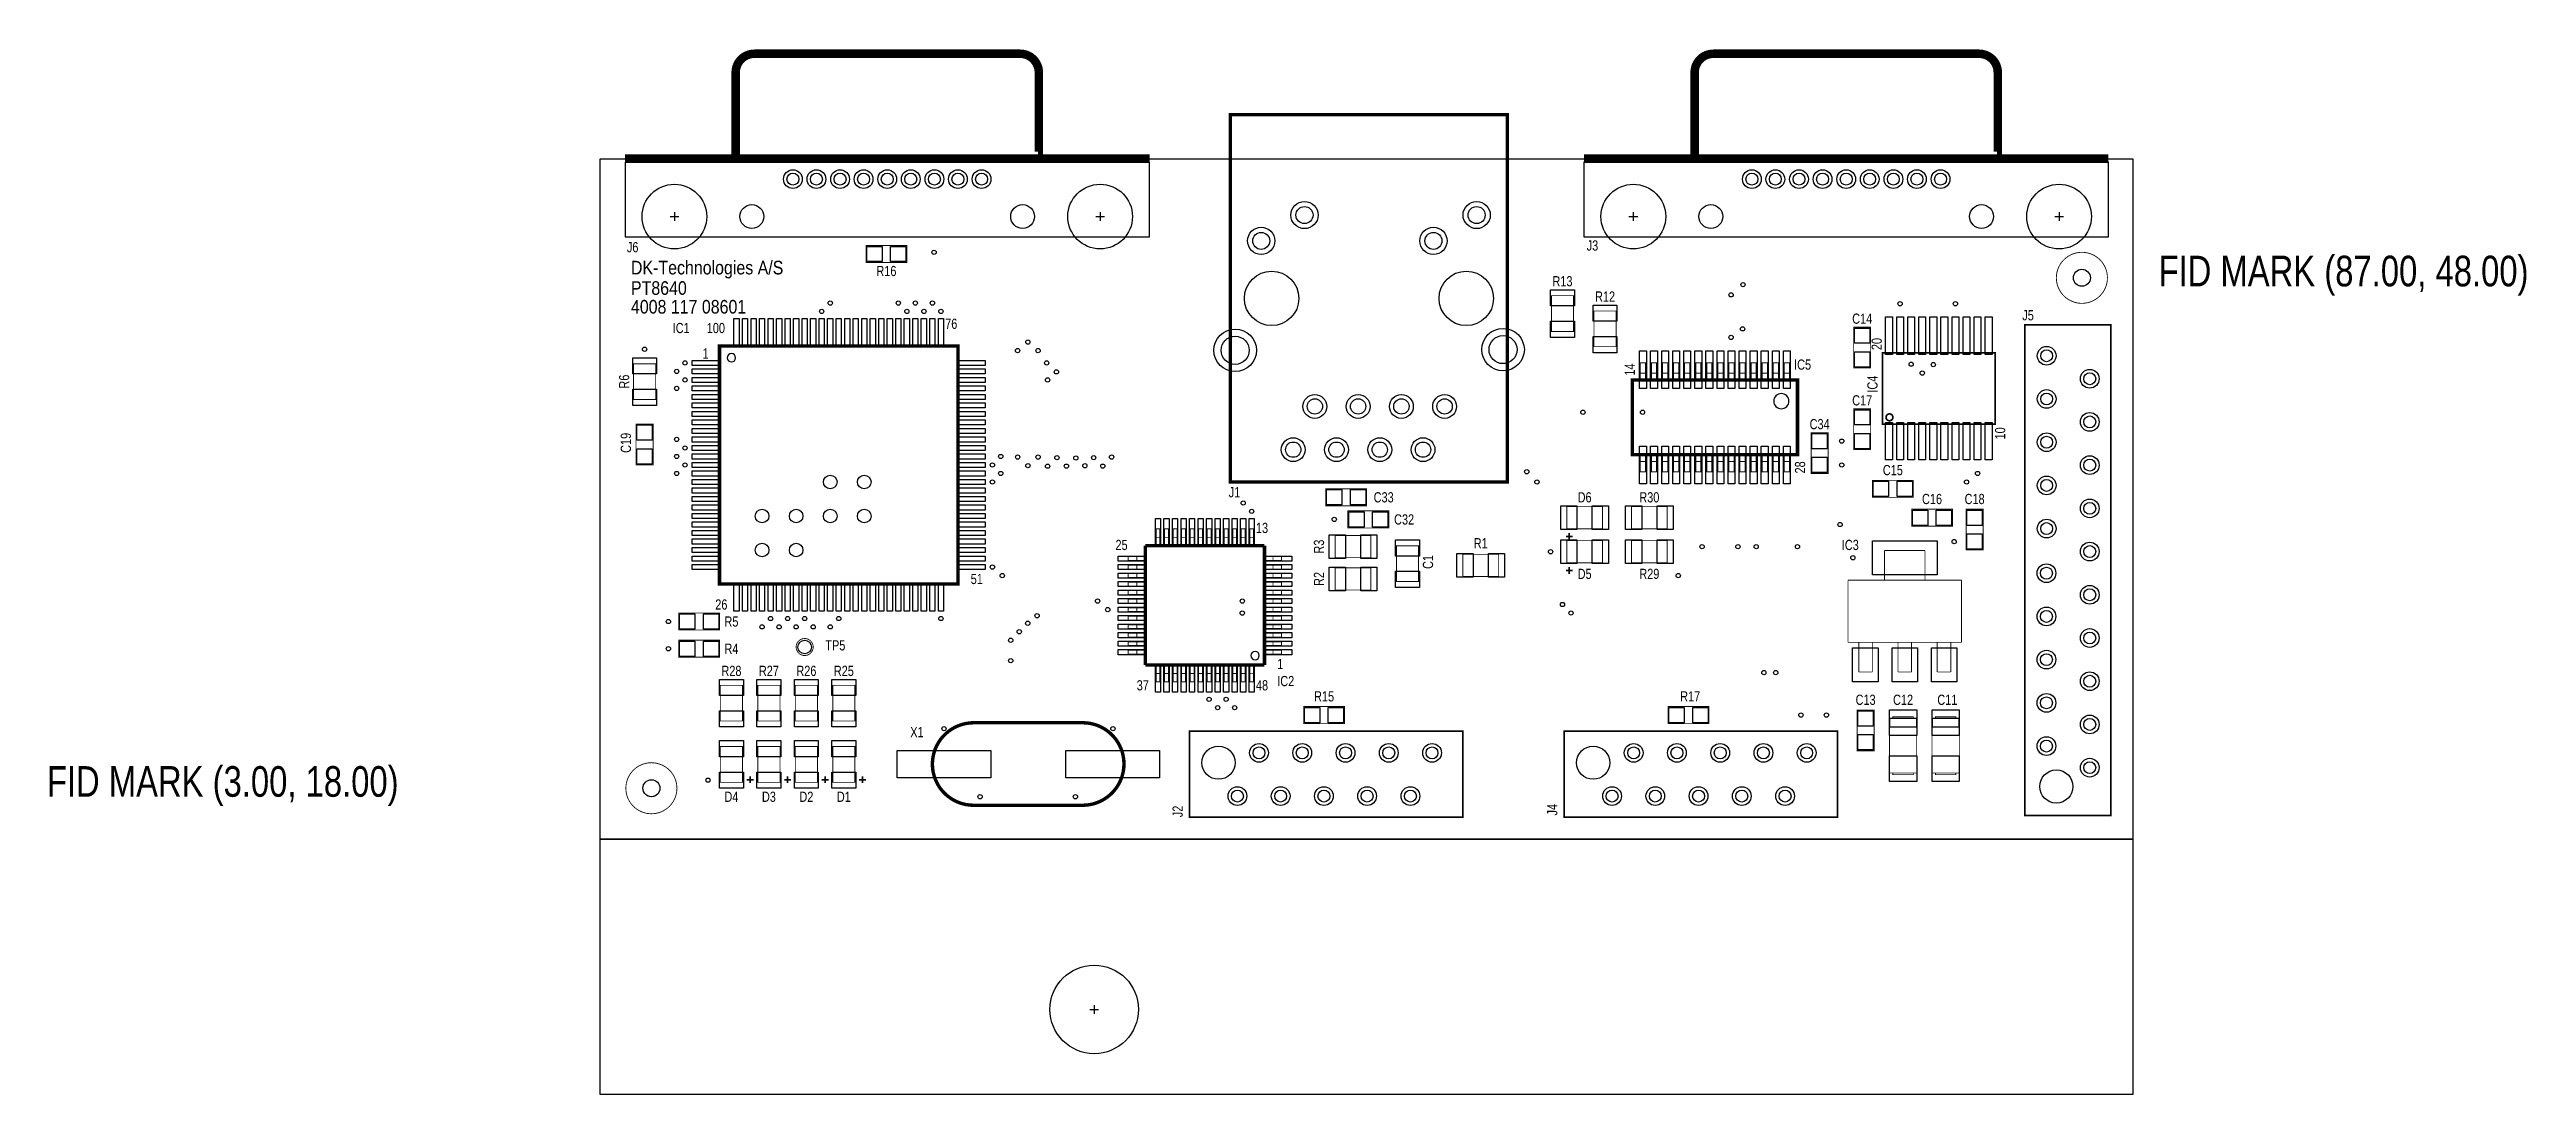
# Model space of a CAD drawing. Extents: x -32 to 113, y 0 to 61.
import ezdxf
from ezdxf.enums import TextEntityAlignment as Align

# ---------------------------------------------------------------- set-up
doc = ezdxf.new("R2010")
doc.units = 0
doc.header["$MEASUREMENT"] = 0
doc.layers.get('0').update_dxf_attribs({"linetype": 'CONTINUOUS'})
for name, color, linetype in [('BOARD_GEOMETRY_ASSEMBLY_DETAIL', 1, 'CONTINUOUS'), ('BOARD_GEOMETRY_OUTLINE', 2, 'CONTINUOUS'), ('MANUFACTURING_NCDRILL_FIGURE', 7, 'CONTINUOUS'), ('PACKAGE_GEOMETRY_ASSEMBLY_TOP', 3, 'CONTINUOUS'), ('PIN_TOP', 4, 'CONTINUOUS'), ('REF_DES_ASSEMBLY_TOP', 5, 'CONTINUOUS')]:
    doc.layers.add(name, color=color, linetype=linetype)

msp = doc.modelspace()

# ---------------------------------------------------------------- texts
at = {"layer": 'BOARD_GEOMETRY_ASSEMBLY_DETAIL'}
for s, height, width, p in [('DK-Technologies A/S', 0.8, 0.875, (1.8, 48.2)), ('FID MARK (87.00, 48.00)', 1.8, 0.8, (91.5, 47.5)), ('4008 117 08601', 0.8, 0.875, (1.8, 45.9)), ('PT8640', 0.8, 0.875, (1.8, 47)), ('FID MARK (3.00, 18.00)', 1.8, 0.8, (-32.5, 17.5))]:
    msp.add_text(s, height=height, dxfattribs=dict(at, width=width)).set_placement(p)
at = {"layer": 'PACKAGE_GEOMETRY_ASSEMBLY_TOP', "width": 0.8}
for s, p in [('100', (6.25, 44.75)), ('76', (20.25, 45)), ('1', (6, 43.25)), ('13', (38.5, 33)), ('25', (30.25, 32)), ('51', (21.75, 30)), ('26', (6.75, 28.5)), ('1', (39.75, 25)), ('37', (31.5, 23.75)), ('48', (38.5, 23.75))]:
    msp.add_text(s, height=0.6, dxfattribs=at).set_placement(p)
for s, p in [('20', (75.25, 43.75)), ('14', (60.75, 42.25)), ('10', (82.5, 38.5)), ('28', (70.75, 36.5))]:
    msp.add_text(s, height=0.6, rotation=90, dxfattribs=at).set_placement(p)
at = {"layer": 'REF_DES_ASSEMBLY_TOP', "width": 0.8}
for s, p in [('J6', (1.9, 49.5)), ('J3', (58.26, 49.6)), ('R16', (16.8, 48.1)), ('R13', (56.5, 47.5)), ('R12', (59, 46.6)), ('C14', (74.1, 45.3)), ('C17', (74.1, 40.5)), ('C34', (71.6, 39.1)), ('C15', (75.9, 36.4)), ('C33', (46, 34.8)), ('D6', (57.8, 34.8)), ('R30', (61.6, 34.8)), ('C16', (78.2, 34.7)), ('C18', (80.7, 34.7)), ('C32', (47.2, 33.5)), ('R1', (51.7, 32.1)), ('IC3', (73.4, 32)), ('D5', (57.8, 30.3)), ('R29', (61.6, 30.3)), ('R5', (7.7, 27.5)), ('R4', (7.7, 25.9)), ('TP5', (13.8, 26.1)), ('R28', (7.7, 24.6)), ('R27', (9.9, 24.6)), ('R26', (12.1, 24.6)), ('R25', (14.3, 24.6)), ('R15', (42.5, 23.1)), ('R17', (64, 23.1)), ('C13', (74.3, 22.9)), ('C12', (76.5, 22.9)), ('C11', (79.1, 22.9)), ('D4', (7.7, 17.2)), ('D3', (9.9, 17.2)), ('D2', (12.1, 17.2)), ('D1', (14.3, 17.2))]:
    msp.add_text(s, height=0.6, dxfattribs=at).set_placement(p, align=Align.CENTER)
for s, p in [('IC1', (4.25, 44.75)), ('J5', (83.5, 45.5)), ('IC5', (70.1, 42.6)), ('J1', (36.9, 35.1)), ('IC2', (39.75, 24)), ('X1', (18.2, 21))]:
    msp.add_text(s, height=0.6, dxfattribs=at).set_placement(p)
for s, p in [('R6', (1.7, 41.9)), ('C19', (1.8, 38.3)), ('R3', (42.5, 32.2)), ('R2', (42.5, 30.3)), ('C1', (48.9, 31.3))]:
    msp.add_text(s, height=0.6, rotation=90, dxfattribs=at).set_placement(p, align=Align.CENTER)
for s, p in [('IC4', (75, 41.25)), ('J2', (34.2, 16.3)), ('J4', (56.2, 16.4))]:
    msp.add_text(s, height=0.6, rotation=90, dxfattribs=at).set_placement(p)

# ---------------------------------------------------------------- blocks, each defined once
blk = doc.blocks.new('FIGURE_CIRCLE')
blk.add_circle((0, 0), 0.5)
blk = doc.blocks.new('FIGURE_CROSS')
for points in [[(-0.5, 0), (0.5, 0)], [(0, 0.5), (0, -0.5)]]:
    blk.add_lwpolyline(points)

# ---------------------------------------------------------------- linework, layer by layer
at = {"layer": 'BOARD_GEOMETRY_ASSEMBLY_DETAIL'}
msp.add_lwpolyline([(0, 15, 0.1, 0.1, 0), (90, 15, 0.1, 0.1, 0)], format="xyseb", dxfattribs=at)
at = {"layer": 'BOARD_GEOMETRY_OUTLINE'}
msp.add_lwpolyline([(0, 0), (0, 55), (90, 55), (90, 0)], close=True, dxfattribs=at)
at = {"layer": 'PACKAGE_GEOMETRY_ASSEMBLY_TOP'}
for points in [[(7.95, 55.17, 0.5, 0.5, 0), (7.95, 60.07, 0.5, 0.5, -0.414214), (9.05, 61.17, 0.5, 0.5, 0), (24.65, 61.17, 0.5, 0.5, -0.414214), (25.75, 60.07, 0.5, 0.5, 0), (25.75, 55.17, 0.5, 0.5, 0), (25.71, 55.17, 0.5, 0.5, 0)], [(64.26, 55.17, 0.5, 0.5, 0), (64.26, 60.07, 0.5, 0.5, -0.414214), (65.36, 61.17, 0.5, 0.5, 0), (80.96, 61.17, 0.5, 0.5, -0.414214), (82.06, 60.07, 0.5, 0.5, 0), (82.06, 55.17, 0.5, 0.5, 0), (82.02, 55.17, 0.5, 0.5, 0)], [(1.45, 55, 0.5, 0.5, 0), (32.25, 55, 0.5, 0.5, 0)], [(57.76, 55, 0.5, 0.5, 0), (88.56, 55, 0.5, 0.5, 0)], [(61.3748, 42.4017, 0.05, 0.05, 0), (61.0748, 42.4017, 0.05, 0.05, 0)], [(62.0248, 42.4017, 0.05, 0.05, 0), (61.7248, 42.4017, 0.05, 0.05, 0)], [(62.675, 42.4, 0.05, 0.05, 0), (62.375, 42.4, 0.05, 0.05, 0)], [(63.325, 42.4, 0.05, 0.05, 0), (63.025, 42.4, 0.05, 0.05, 0)], [(63.975, 42.4, 0.05, 0.05, 0), (63.675, 42.4, 0.05, 0.05, 0)], [(64.625, 42.4, 0.05, 0.05, 0), (64.325, 42.4, 0.05, 0.05, 0)], [(65.275, 42.4, 0.05, 0.05, 0), (64.975, 42.4, 0.05, 0.05, 0)], [(65.925, 42.4, 0.05, 0.05, 0), (65.625, 42.4, 0.05, 0.05, 0)], [(66.575, 42.4, 0.05, 0.05, 0), (66.275, 42.4, 0.05, 0.05, 0)], [(67.225, 42.4, 0.05, 0.05, 0), (66.925, 42.4, 0.05, 0.05, 0)], [(67.875, 42.4, 0.05, 0.05, 0), (67.575, 42.4, 0.05, 0.05, 0)], [(68.525, 42.4, 0.05, 0.05, 0), (68.225, 42.4, 0.05, 0.05, 0)], [(69.175, 42.4, 0.05, 0.05, 0), (68.875, 42.4, 0.05, 0.05, 0)], [(69.825, 42.4, 0.05, 0.05, 0), (69.525, 42.4, 0.05, 0.05, 0)], [(61.3748, 37.2017, 0.05, 0.05, 0), (61.0748, 37.2017, 0.05, 0.05, 0)], [(62.0248, 37.2017, 0.05, 0.05, 0), (61.7248, 37.2017, 0.05, 0.05, 0)], [(62.675, 37.2, 0.05, 0.05, 0), (62.375, 37.2, 0.05, 0.05, 0)], [(63.325, 37.2, 0.05, 0.05, 0), (63.025, 37.2, 0.05, 0.05, 0)], [(63.975, 37.2, 0.05, 0.05, 0), (63.675, 37.2, 0.05, 0.05, 0)], [(64.625, 37.2, 0.05, 0.05, 0), (64.325, 37.2, 0.05, 0.05, 0)], [(65.275, 37.2, 0.05, 0.05, 0), (64.975, 37.2, 0.05, 0.05, 0)], [(65.925, 37.2, 0.05, 0.05, 0), (65.625, 37.2, 0.05, 0.05, 0)], [(66.575, 37.2, 0.05, 0.05, 0), (66.275, 37.2, 0.05, 0.05, 0)], [(67.225, 37.2, 0.05, 0.05, 0), (66.925, 37.2, 0.05, 0.05, 0)], [(67.875, 37.2, 0.05, 0.05, 0), (67.575, 37.2, 0.05, 0.05, 0)], [(68.525, 37.2, 0.05, 0.05, 0), (68.225, 37.2, 0.05, 0.05, 0)], [(69.175, 37.2, 0.05, 0.05, 0), (68.875, 37.2, 0.05, 0.05, 0)], [(69.825, 37.2, 0.05, 0.05, 0), (69.525, 37.2, 0.05, 0.05, 0)], [(39, 32.25, 0.2, 0.2, 0), (32, 32.25, 0.2, 0.2, 0)], [(32, 32.25, 0.2, 0.2, 0), (32, 25.25, 0.2, 0.2, 0)], [(32.8604, 32.2497, 0.05, 0.05, 0), (32.8604, 33.2497, 0.05, 0.05, 0), (32.6404, 33.2497, 0.05, 0.05, 0), (32.6404, 32.2497, 0.05, 0.05, 0)], [(32.8604, 32.7497, 0.05, 0.05, 0), (32.6404, 32.7497, 0.05, 0.05, 0)], [(33.3604, 32.2497, 0.05, 0.05, 0), (33.3604, 33.2497, 0.05, 0.05, 0), (33.1404, 33.2497, 0.05, 0.05, 0), (33.1404, 32.2497, 0.05, 0.05, 0)], [(33.3604, 32.7497, 0.05, 0.05, 0), (33.1404, 32.7497, 0.05, 0.05, 0)], [(33.8604, 32.2497, 0.05, 0.05, 0), (33.8604, 33.2497, 0.05, 0.05, 0), (33.6404, 33.2497, 0.05, 0.05, 0), (33.6404, 32.2497, 0.05, 0.05, 0)], [(33.8604, 32.7497, 0.05, 0.05, 0), (33.6404, 32.7497, 0.05, 0.05, 0)], [(34.3604, 32.2497, 0.05, 0.05, 0), (34.3604, 33.2497, 0.05, 0.05, 0), (34.1404, 33.2497, 0.05, 0.05, 0), (34.1404, 32.2497, 0.05, 0.05, 0)], [(34.3604, 32.7497, 0.05, 0.05, 0), (34.1404, 32.7497, 0.05, 0.05, 0)], [(34.8604, 32.2497, 0.05, 0.05, 0), (34.8604, 33.2497, 0.05, 0.05, 0), (34.6404, 33.2497, 0.05, 0.05, 0), (34.6404, 32.2497, 0.05, 0.05, 0)], [(34.8604, 32.7497, 0.05, 0.05, 0), (34.6404, 32.7497, 0.05, 0.05, 0)], [(35.3604, 32.2497, 0.05, 0.05, 0), (35.3604, 33.2497, 0.05, 0.05, 0), (35.1404, 33.2497, 0.05, 0.05, 0), (35.1404, 32.2497, 0.05, 0.05, 0)], [(35.3604, 32.7497, 0.05, 0.05, 0), (35.1404, 32.7497, 0.05, 0.05, 0)], [(35.8604, 32.2497, 0.05, 0.05, 0), (35.8604, 33.2497, 0.05, 0.05, 0), (35.6404, 33.2497, 0.05, 0.05, 0), (35.6404, 32.2497, 0.05, 0.05, 0)], [(35.8604, 32.7497, 0.05, 0.05, 0), (35.6404, 32.7497, 0.05, 0.05, 0)], [(36.3604, 32.2497, 0.05, 0.05, 0), (36.3604, 33.2497, 0.05, 0.05, 0), (36.1404, 33.2497, 0.05, 0.05, 0), (36.1404, 32.2497, 0.05, 0.05, 0)], [(36.3604, 32.7497, 0.05, 0.05, 0), (36.1404, 32.7497, 0.05, 0.05, 0)], [(36.8604, 32.2497, 0.05, 0.05, 0), (36.8604, 33.2497, 0.05, 0.05, 0), (36.6404, 33.2497, 0.05, 0.05, 0), (36.6404, 32.2497, 0.05, 0.05, 0)], [(36.8604, 32.7497, 0.05, 0.05, 0), (36.6404, 32.7497, 0.05, 0.05, 0)], [(37.3604, 32.2497, 0.05, 0.05, 0), (37.3604, 33.2497, 0.05, 0.05, 0), (37.1404, 33.2497, 0.05, 0.05, 0), (37.1404, 32.2497, 0.05, 0.05, 0)], [(37.3604, 32.7497, 0.05, 0.05, 0), (37.1404, 32.7497, 0.05, 0.05, 0)], [(37.8604, 32.2497, 0.05, 0.05, 0), (37.8604, 33.2497, 0.05, 0.05, 0), (37.6404, 33.2497, 0.05, 0.05, 0), (37.6404, 32.2497, 0.05, 0.05, 0)], [(37.8604, 32.7497, 0.05, 0.05, 0), (37.6404, 32.7497, 0.05, 0.05, 0)], [(38.36, 32.25, 0.05, 0.05, 0), (38.36, 33.25, 0.05, 0.05, 0), (38.14, 33.25, 0.05, 0.05, 0), (38.14, 32.25, 0.05, 0.05, 0)], [(38.36, 32.75, 0.05, 0.05, 0), (38.14, 32.75, 0.05, 0.05, 0)], [(39, 25.25, 0.2, 0.2, 0), (39, 32.25, 0.2, 0.2, 0)], [(56.7, 32.8, 0.1, 0.1, 0), (57.1, 32.8, 0.1, 0.1, 0)], [(56.9, 33, 0.1, 0.1, 0), (56.9, 32.6, 0.1, 0.1, 0)], [(31.9999, 31.3886, 0.05, 0.05, 0), (30.9999, 31.3886, 0.05, 0.05, 0), (30.9999, 31.6086, 0.05, 0.05, 0), (31.9999, 31.6086, 0.05, 0.05, 0)], [(31.9999, 30.8886, 0.05, 0.05, 0), (30.9999, 30.8886, 0.05, 0.05, 0), (30.9999, 31.1086, 0.05, 0.05, 0), (31.9999, 31.1086, 0.05, 0.05, 0)], [(31.9999, 30.3886, 0.05, 0.05, 0), (30.9999, 30.3886, 0.05, 0.05, 0), (30.9999, 30.6086, 0.05, 0.05, 0), (31.9999, 30.6086, 0.05, 0.05, 0)], [(31.4999, 31.3886, 0.05, 0.05, 0), (31.4999, 31.6086, 0.05, 0.05, 0)], [(31.4999, 30.8886, 0.05, 0.05, 0), (31.4999, 31.1086, 0.05, 0.05, 0)], [(31.4999, 30.3886, 0.05, 0.05, 0), (31.4999, 30.6086, 0.05, 0.05, 0)], [(38.9998, 31.6099, 0.05, 0.05, 0), (39.9998, 31.6099, 0.05, 0.05, 0), (39.9998, 31.3899, 0.05, 0.05, 0), (38.9998, 31.3899, 0.05, 0.05, 0)], [(38.9998, 31.1099, 0.05, 0.05, 0), (39.9998, 31.1099, 0.05, 0.05, 0), (39.9998, 30.8899, 0.05, 0.05, 0), (38.9998, 30.8899, 0.05, 0.05, 0)], [(38.9998, 30.6099, 0.05, 0.05, 0), (39.9998, 30.6099, 0.05, 0.05, 0), (39.9998, 30.3899, 0.05, 0.05, 0), (38.9998, 30.3899, 0.05, 0.05, 0)], [(39.4998, 31.3899, 0.05, 0.05, 0), (39.4998, 31.6099, 0.05, 0.05, 0)], [(39.4998, 30.8899, 0.05, 0.05, 0), (39.4998, 31.1099, 0.05, 0.05, 0)], [(39.4998, 30.3899, 0.05, 0.05, 0), (39.4998, 30.6099, 0.05, 0.05, 0)], [(56.7, 30.8, 0.1, 0.1, 0), (57.1, 30.8, 0.1, 0.1, 0)], [(56.9, 31, 0.1, 0.1, 0), (56.9, 30.6, 0.1, 0.1, 0)], [(75.409, 31.973, 0.05, 0.05, 0), (77.79, 31.973, 0.05, 0.05, 0)], [(75.409, 30.226, 0.05, 0.05, 0), (75.409, 31.973, 0.05, 0.05, 0)], [(77.79, 30.226, 0.05, 0.05, 0), (77.79, 31.973, 0.05, 0.05, 0)], [(31.9999, 29.8886, 0.05, 0.05, 0), (30.9999, 29.8886, 0.05, 0.05, 0), (30.9999, 30.1086, 0.05, 0.05, 0), (31.9999, 30.1086, 0.05, 0.05, 0)], [(31.9999, 29.3886, 0.05, 0.05, 0), (30.9999, 29.3886, 0.05, 0.05, 0), (30.9999, 29.6086, 0.05, 0.05, 0), (31.9999, 29.6086, 0.05, 0.05, 0)], [(31.9999, 28.8886, 0.05, 0.05, 0), (30.9999, 28.8886, 0.05, 0.05, 0), (30.9999, 29.1086, 0.05, 0.05, 0), (31.9999, 29.1086, 0.05, 0.05, 0)], [(31.4999, 29.8886, 0.05, 0.05, 0), (31.4999, 30.1086, 0.05, 0.05, 0)], [(31.4999, 29.3886, 0.05, 0.05, 0), (31.4999, 29.6086, 0.05, 0.05, 0)], [(31.4999, 28.8886, 0.05, 0.05, 0), (31.4999, 29.1086, 0.05, 0.05, 0)], [(38.9998, 30.1099, 0.05, 0.05, 0), (39.9998, 30.1099, 0.05, 0.05, 0), (39.9998, 29.8899, 0.05, 0.05, 0), (38.9998, 29.8899, 0.05, 0.05, 0)], [(38.9998, 29.6099, 0.05, 0.05, 0), (39.9998, 29.6099, 0.05, 0.05, 0), (39.9998, 29.3899, 0.05, 0.05, 0), (38.9998, 29.3899, 0.05, 0.05, 0)], [(38.9998, 29.1099, 0.05, 0.05, 0), (39.9998, 29.1099, 0.05, 0.05, 0), (39.9998, 28.8899, 0.05, 0.05, 0), (38.9998, 28.8899, 0.05, 0.05, 0)], [(39.4998, 29.8899, 0.05, 0.05, 0), (39.4998, 30.1099, 0.05, 0.05, 0)], [(39.4998, 29.3899, 0.05, 0.05, 0), (39.4998, 29.6099, 0.05, 0.05, 0)], [(39.4998, 28.8899, 0.05, 0.05, 0), (39.4998, 29.1099, 0.05, 0.05, 0)], [(73.264, 30.226, 0.05, 0.05, 0), (79.936, 30.226, 0.05, 0.05, 0)], [(73.264, 26.575, 0.05, 0.05, 0), (73.264, 30.226, 0.05, 0.05, 0)], [(79.936, 26.575, 0.05, 0.05, 0), (79.936, 30.226, 0.05, 0.05, 0)], [(31.9999, 28.3886, 0.05, 0.05, 0), (30.9999, 28.3886, 0.05, 0.05, 0), (30.9999, 28.6086, 0.05, 0.05, 0), (31.9999, 28.6086, 0.05, 0.05, 0)], [(31.9999, 27.8886, 0.05, 0.05, 0), (30.9999, 27.8886, 0.05, 0.05, 0), (30.9999, 28.1086, 0.05, 0.05, 0), (31.9999, 28.1086, 0.05, 0.05, 0)], [(31.4999, 28.3886, 0.05, 0.05, 0), (31.4999, 28.6086, 0.05, 0.05, 0)], [(31.4999, 27.8886, 0.05, 0.05, 0), (31.4999, 28.1086, 0.05, 0.05, 0)], [(38.9998, 28.6099, 0.05, 0.05, 0), (39.9998, 28.6099, 0.05, 0.05, 0), (39.9998, 28.3899, 0.05, 0.05, 0), (38.9998, 28.3899, 0.05, 0.05, 0)], [(38.9998, 28.1099, 0.05, 0.05, 0), (39.9998, 28.1099, 0.05, 0.05, 0), (39.9998, 27.8899, 0.05, 0.05, 0), (38.9998, 27.8899, 0.05, 0.05, 0)], [(39.4998, 28.3899, 0.05, 0.05, 0), (39.4998, 28.6099, 0.05, 0.05, 0)], [(39.4998, 27.8899, 0.05, 0.05, 0), (39.4998, 28.1099, 0.05, 0.05, 0)], [(31.9999, 27.3886, 0.05, 0.05, 0), (30.9999, 27.3886, 0.05, 0.05, 0), (30.9999, 27.6086, 0.05, 0.05, 0), (31.9999, 27.6086, 0.05, 0.05, 0)], [(31.9999, 26.8886, 0.05, 0.05, 0), (30.9999, 26.8886, 0.05, 0.05, 0), (30.9999, 27.1086, 0.05, 0.05, 0), (31.9999, 27.1086, 0.05, 0.05, 0)], [(31.9999, 26.3886, 0.05, 0.05, 0), (30.9999, 26.3886, 0.05, 0.05, 0), (30.9999, 26.6086, 0.05, 0.05, 0), (31.9999, 26.6086, 0.05, 0.05, 0)], [(31.4999, 27.3886, 0.05, 0.05, 0), (31.4999, 27.6086, 0.05, 0.05, 0)], [(31.4999, 26.8886, 0.05, 0.05, 0), (31.4999, 27.1086, 0.05, 0.05, 0)], [(31.4999, 26.3886, 0.05, 0.05, 0), (31.4999, 26.6086, 0.05, 0.05, 0)], [(38.9998, 27.6099, 0.05, 0.05, 0), (39.9998, 27.6099, 0.05, 0.05, 0), (39.9998, 27.3899, 0.05, 0.05, 0), (38.9998, 27.3899, 0.05, 0.05, 0)], [(38.9998, 27.1099, 0.05, 0.05, 0), (39.9998, 27.1099, 0.05, 0.05, 0), (39.9998, 26.8899, 0.05, 0.05, 0), (38.9998, 26.8899, 0.05, 0.05, 0)], [(38.9998, 26.6099, 0.05, 0.05, 0), (39.9998, 26.6099, 0.05, 0.05, 0), (39.9998, 26.3899, 0.05, 0.05, 0), (38.9998, 26.3899, 0.05, 0.05, 0)], [(39.4998, 27.3899, 0.05, 0.05, 0), (39.4998, 27.6099, 0.05, 0.05, 0)], [(39.4998, 26.8899, 0.05, 0.05, 0), (39.4998, 27.1099, 0.05, 0.05, 0)], [(39.4998, 26.3899, 0.05, 0.05, 0), (39.4998, 26.6099, 0.05, 0.05, 0)], [(73.264, 26.575, 0.05, 0.05, 0), (79.936, 26.575, 0.05, 0.05, 0)], [(73.899, 24.829, 0.05, 0.05, 0), (73.899, 26.575, 0.05, 0.05, 0)], [(74.695, 24.829, 0.05, 0.05, 0), (74.695, 26.575, 0.05, 0.05, 0)], [(76.202, 24.829, 0.05, 0.05, 0), (76.202, 26.575, 0.05, 0.05, 0)], [(76.996, 24.829, 0.05, 0.05, 0), (76.996, 26.575, 0.05, 0.05, 0)], [(78.505, 24.829, 0.05, 0.05, 0), (78.505, 26.575, 0.05, 0.05, 0)], [(79.301, 24.829, 0.05, 0.05, 0), (79.301, 26.575, 0.05, 0.05, 0)], [(32, 25.89, 0.05, 0.05, 0), (31, 25.89, 0.05, 0.05, 0), (31, 26.11, 0.05, 0.05, 0), (32, 26.11, 0.05, 0.05, 0)], [(31.5, 25.89, 0.05, 0.05, 0), (31.5, 26.11, 0.05, 0.05, 0)], [(32, 25.25, 0.2, 0.2, 0), (39, 25.25, 0.2, 0.2, 0)], [(32.8597, 25.2498, 0.05, 0.05, 0), (32.8597, 24.2498, 0.05, 0.05, 0), (32.6397, 24.2498, 0.05, 0.05, 0), (32.6397, 25.2498, 0.05, 0.05, 0)], [(32.8597, 24.7498, 0.05, 0.05, 0), (32.6397, 24.7498, 0.05, 0.05, 0)], [(33.3597, 25.2498, 0.05, 0.05, 0), (33.3597, 24.2498, 0.05, 0.05, 0), (33.1397, 24.2498, 0.05, 0.05, 0), (33.1397, 25.2498, 0.05, 0.05, 0)], [(33.3597, 24.7498, 0.05, 0.05, 0), (33.1397, 24.7498, 0.05, 0.05, 0)], [(33.8597, 25.2498, 0.05, 0.05, 0), (33.8597, 24.2498, 0.05, 0.05, 0), (33.6397, 24.2498, 0.05, 0.05, 0), (33.6397, 25.2498, 0.05, 0.05, 0)], [(33.8597, 24.7498, 0.05, 0.05, 0), (33.6397, 24.7498, 0.05, 0.05, 0)], [(34.3597, 25.2498, 0.05, 0.05, 0), (34.3597, 24.2498, 0.05, 0.05, 0), (34.1397, 24.2498, 0.05, 0.05, 0), (34.1397, 25.2498, 0.05, 0.05, 0)], [(34.3597, 24.7498, 0.05, 0.05, 0), (34.1397, 24.7498, 0.05, 0.05, 0)], [(34.8597, 25.2498, 0.05, 0.05, 0), (34.8597, 24.2498, 0.05, 0.05, 0), (34.6397, 24.2498, 0.05, 0.05, 0), (34.6397, 25.2498, 0.05, 0.05, 0)], [(34.8597, 24.7498, 0.05, 0.05, 0), (34.6397, 24.7498, 0.05, 0.05, 0)], [(35.3597, 25.2498, 0.05, 0.05, 0), (35.3597, 24.2498, 0.05, 0.05, 0), (35.1397, 24.2498, 0.05, 0.05, 0), (35.1397, 25.2498, 0.05, 0.05, 0)], [(35.3597, 24.7498, 0.05, 0.05, 0), (35.1397, 24.7498, 0.05, 0.05, 0)], [(35.8597, 25.2498, 0.05, 0.05, 0), (35.8597, 24.2498, 0.05, 0.05, 0), (35.6397, 24.2498, 0.05, 0.05, 0), (35.6397, 25.2498, 0.05, 0.05, 0)], [(35.8597, 24.7498, 0.05, 0.05, 0), (35.6397, 24.7498, 0.05, 0.05, 0)], [(36.3597, 25.2498, 0.05, 0.05, 0), (36.3597, 24.2498, 0.05, 0.05, 0), (36.1397, 24.2498, 0.05, 0.05, 0), (36.1397, 25.2498, 0.05, 0.05, 0)], [(36.3597, 24.7498, 0.05, 0.05, 0), (36.1397, 24.7498, 0.05, 0.05, 0)], [(36.8597, 25.2498, 0.05, 0.05, 0), (36.8597, 24.2498, 0.05, 0.05, 0), (36.6397, 24.2498, 0.05, 0.05, 0), (36.6397, 25.2498, 0.05, 0.05, 0)], [(36.8597, 24.7498, 0.05, 0.05, 0), (36.6397, 24.7498, 0.05, 0.05, 0)], [(37.3597, 25.2498, 0.05, 0.05, 0), (37.3597, 24.2498, 0.05, 0.05, 0), (37.1397, 24.2498, 0.05, 0.05, 0), (37.1397, 25.2498, 0.05, 0.05, 0)], [(37.3597, 24.7498, 0.05, 0.05, 0), (37.1397, 24.7498, 0.05, 0.05, 0)], [(37.8597, 25.2498, 0.05, 0.05, 0), (37.8597, 24.2498, 0.05, 0.05, 0), (37.6397, 24.2498, 0.05, 0.05, 0), (37.6397, 25.2498, 0.05, 0.05, 0)], [(37.8597, 24.7498, 0.05, 0.05, 0), (37.6397, 24.7498, 0.05, 0.05, 0)], [(38.36, 25.25, 0.05, 0.05, 0), (38.36, 24.25, 0.05, 0.05, 0), (38.14, 24.25, 0.05, 0.05, 0), (38.14, 25.25, 0.05, 0.05, 0)], [(38.36, 24.75, 0.05, 0.05, 0), (38.14, 24.75, 0.05, 0.05, 0)], [(39, 26.11, 0.05, 0.05, 0), (40, 26.11, 0.05, 0.05, 0), (40, 25.89, 0.05, 0.05, 0), (39, 25.89, 0.05, 0.05, 0)], [(39.5, 25.89, 0.05, 0.05, 0), (39.5, 26.11, 0.05, 0.05, 0)], [(73.899, 24.829, 0.05, 0.05, 0), (74.695, 24.829, 0.05, 0.05, 0)], [(76.202, 24.829, 0.05, 0.05, 0), (76.996, 24.829, 0.05, 0.05, 0)], [(78.505, 24.829, 0.05, 0.05, 0), (79.301, 24.829, 0.05, 0.05, 0)], [(21.93, 17, 0.2, 0.2, 0), (21.92, 17, 0.2, 0.2, -0.414214), (19.5, 19.42, 0.2, 0.2, -0.414214), (21.93, 21.85, 0.2, 0.2, 0), (28.33, 21.85, 0.2, 0.2, -0.414214), (30.75, 19.43, 0.2, 0.2, -0.414214), (28.32, 17, 0.2, 0.2, 0), (21.92, 17, 0.2, 0.2, 0)], [(75.9, 22.1, 0.05, 0.05, 0), (75.9, 22.2, 0.05, 0.05, 0), (77.1, 22.2, 0.05, 0.05, 0), (77.1, 22.1, 0.05, 0.05, 0)], [(78.4, 22.1, 0.05, 0.05, 0), (78.4, 22.2, 0.05, 0.05, 0), (79.6, 22.2, 0.05, 0.05, 0), (79.6, 22.1, 0.05, 0.05, 0)], [(77.1, 18.9, 0.05, 0.05, 0), (77.1, 18.8, 0.05, 0.05, 0), (75.9, 18.8, 0.05, 0.05, 0), (75.9, 18.9, 0.05, 0.05, 0)], [(79.6, 18.9, 0.05, 0.05, 0), (79.6, 18.8, 0.05, 0.05, 0), (78.4, 18.8, 0.05, 0.05, 0), (78.4, 18.9, 0.05, 0.05, 0)], [(8.6, 18.5, 0.1, 0.1, 0), (9, 18.5, 0.1, 0.1, 0)], [(8.8, 18.3, 0.1, 0.1, 0), (8.8, 18.7, 0.1, 0.1, 0)], [(10.8, 18.5, 0.1, 0.1, 0), (11.2, 18.5, 0.1, 0.1, 0)], [(11, 18.3, 0.1, 0.1, 0), (11, 18.7, 0.1, 0.1, 0)], [(13, 18.5, 0.1, 0.1, 0), (13.4, 18.5, 0.1, 0.1, 0)], [(13.2, 18.3, 0.1, 0.1, 0), (13.2, 18.7, 0.1, 0.1, 0)], [(15.2, 18.5, 0.1, 0.1, 0), (15.6, 18.5, 0.1, 0.1, 0)], [(15.4, 18.3, 0.1, 0.1, 0), (15.4, 18.7, 0.1, 0.1, 0)]]:
    msp.add_lwpolyline(points, format="xyseb", dxfattribs=at)
for points, format in [([(37, 36, 0.2, 0.2, 0), (53.26, 36, 0.2, 0.2, 0), (53.26, 57.59, 0.2, 0.2, 0), (37, 57.59, 0.2, 0.2, 0)], "xyseb"), ([(18, 49.9, 0.05, 0.05, 0), (15.6, 49.9, 0.05, 0.05, 0), (15.6, 48.9, 0.05, 0.05, 0), (18, 48.9, 0.05, 0.05, 0)], "xyseb"), ([(88.5, 48, 0.05, 0.05, 1), (85.5, 48, 0.05, 0.05, 1)], "xyseb"), ([(87.5, 48, 0.05, 0.05, 1), (86.5, 48, 0.05, 0.05, 1)], "xyseb"), ([(55.85, 46.95, 0.05, 0.05, 0), (55.85, 44.85, 0.05, 0.05, 0), (57.15, 44.85, 0.05, 0.05, 0), (57.15, 46.95, 0.05, 0.05, 0)], "xyseb"), ([(58.35, 46.05, 0.05, 0.05, 0), (58.35, 43.95, 0.05, 0.05, 0), (59.65, 43.95, 0.05, 0.05, 0), (59.65, 46.05, 0.05, 0.05, 0)], "xyseb"), ([(73.6, 45.1, 0.05, 0.05, 0), (73.6, 42.7, 0.05, 0.05, 0), (74.6, 42.7, 0.05, 0.05, 0), (74.6, 45.1, 0.05, 0.05, 0)], "xyseb"), ([(88.7, 16.4, 0.1, 0.1, 0), (83.65, 16.4, 0.1, 0.1, 0), (83.65, 45.23, 0.1, 0.1, 0), (88.7, 45.23, 0.1, 0.1, 0)], "xyseb"), ([(7, 30, 0.2, 0.2, 0), (7, 44, 0.2, 0.2, 0), (21, 44, 0.2, 0.2, 0), (21, 30, 0.2, 0.2, 0)], "xyseb"), ([(81.9, 39.4, 0.1, 0.1, 0), (75.3, 39.4, 0.1, 0.1, 0), (75.3, 43.6, 0.1, 0.1, 0), (81.9, 43.6, 0.1, 0.1, 0)], "xyseb"), ([(1.95, 42.95, 0.05, 0.05, 0), (1.95, 40.85, 0.05, 0.05, 0), (3.25, 40.85, 0.05, 0.05, 0), (3.25, 42.95, 0.05, 0.05, 0)], "xyseb"), ([(7.947, 43.3, 1), (7.453, 43.3, 1)], "xyb"), ([(61.3748, 43.0017, 0.05, 0.05, 0), (61.0748, 43.0017, 0.05, 0.05, 0), (61.0748, 42.0017, 0.05, 0.05, 0), (61.3748, 42.0017, 0.05, 0.05, 0)], "xyseb"), ([(62.0248, 43.0017, 0.05, 0.05, 0), (61.7248, 43.0017, 0.05, 0.05, 0), (61.7248, 42.0017, 0.05, 0.05, 0), (62.0248, 42.0017, 0.05, 0.05, 0)], "xyseb"), ([(62.675, 43, 0.05, 0.05, 0), (62.375, 43, 0.05, 0.05, 0), (62.375, 42, 0.05, 0.05, 0), (62.675, 42, 0.05, 0.05, 0)], "xyseb"), ([(63.325, 43, 0.05, 0.05, 0), (63.025, 43, 0.05, 0.05, 0), (63.025, 42, 0.05, 0.05, 0), (63.325, 42, 0.05, 0.05, 0)], "xyseb"), ([(63.975, 43, 0.05, 0.05, 0), (63.675, 43, 0.05, 0.05, 0), (63.675, 42, 0.05, 0.05, 0), (63.975, 42, 0.05, 0.05, 0)], "xyseb"), ([(64.625, 43, 0.05, 0.05, 0), (64.325, 43, 0.05, 0.05, 0), (64.325, 42, 0.05, 0.05, 0), (64.625, 42, 0.05, 0.05, 0)], "xyseb"), ([(65.275, 43, 0.05, 0.05, 0), (64.975, 43, 0.05, 0.05, 0), (64.975, 42, 0.05, 0.05, 0), (65.275, 42, 0.05, 0.05, 0)], "xyseb"), ([(65.925, 43, 0.05, 0.05, 0), (65.625, 43, 0.05, 0.05, 0), (65.625, 42, 0.05, 0.05, 0), (65.925, 42, 0.05, 0.05, 0)], "xyseb"), ([(66.575, 43, 0.05, 0.05, 0), (66.275, 43, 0.05, 0.05, 0), (66.275, 42, 0.05, 0.05, 0), (66.575, 42, 0.05, 0.05, 0)], "xyseb"), ([(67.225, 43, 0.05, 0.05, 0), (66.925, 43, 0.05, 0.05, 0), (66.925, 42, 0.05, 0.05, 0), (67.225, 42, 0.05, 0.05, 0)], "xyseb"), ([(67.875, 43, 0.05, 0.05, 0), (67.575, 43, 0.05, 0.05, 0), (67.575, 42, 0.05, 0.05, 0), (67.875, 42, 0.05, 0.05, 0)], "xyseb"), ([(68.525, 43, 0.05, 0.05, 0), (68.225, 43, 0.05, 0.05, 0), (68.225, 42, 0.05, 0.05, 0), (68.525, 42, 0.05, 0.05, 0)], "xyseb"), ([(69.175, 43, 0.05, 0.05, 0), (68.875, 43, 0.05, 0.05, 0), (68.875, 42, 0.05, 0.05, 0), (69.175, 42, 0.05, 0.05, 0)], "xyseb"), ([(69.825, 43, 0.05, 0.05, 0), (69.525, 43, 0.05, 0.05, 0), (69.525, 42, 0.05, 0.05, 0), (69.825, 42, 0.05, 0.05, 0)], "xyseb"), ([(70.3, 42, 0.2, 0.2, 0), (60.6, 42, 0.2, 0.2, 0), (60.6, 37.6, 0.2, 0.2, 0), (70.3, 37.6, 0.2, 0.2, 0)], "xyseb"), ([(69.7972, 40.75, 1), (68.9028, 40.75, 1)], "xyb"), ([(3.1, 37, 0.05, 0.05, 0), (3.1, 39.4, 0.05, 0.05, 0), (2.1, 39.4, 0.05, 0.05, 0), (2.1, 37, 0.05, 0.05, 0)], "xyseb"), ([(74.6, 37.9, 0.05, 0.05, 0), (74.6, 40.3, 0.05, 0.05, 0), (73.6, 40.3, 0.05, 0.05, 0), (73.6, 37.9, 0.05, 0.05, 0)], "xyseb"), ([(75.9, 39.8, 0.1, 0.1, 1), (75.5, 39.8, 0.1, 0.1, 1)], "xyseb"), ([(71.1, 38.9, 0.05, 0.05, 0), (71.1, 36.5, 0.05, 0.05, 0), (72.1, 36.5, 0.05, 0.05, 0), (72.1, 38.9, 0.05, 0.05, 0)], "xyseb"), ([(61.3748, 37.6017, 0.05, 0.05, 0), (61.0748, 37.6017, 0.05, 0.05, 0), (61.0748, 36.6017, 0.05, 0.05, 0), (61.3748, 36.6017, 0.05, 0.05, 0)], "xyseb"), ([(62.0248, 37.6017, 0.05, 0.05, 0), (61.7248, 37.6017, 0.05, 0.05, 0), (61.7248, 36.6017, 0.05, 0.05, 0), (62.0248, 36.6017, 0.05, 0.05, 0)], "xyseb"), ([(62.675, 37.6, 0.05, 0.05, 0), (62.375, 37.6, 0.05, 0.05, 0), (62.375, 36.6, 0.05, 0.05, 0), (62.675, 36.6, 0.05, 0.05, 0)], "xyseb"), ([(63.325, 37.6, 0.05, 0.05, 0), (63.025, 37.6, 0.05, 0.05, 0), (63.025, 36.6, 0.05, 0.05, 0), (63.325, 36.6, 0.05, 0.05, 0)], "xyseb"), ([(63.975, 37.6, 0.05, 0.05, 0), (63.675, 37.6, 0.05, 0.05, 0), (63.675, 36.6, 0.05, 0.05, 0), (63.975, 36.6, 0.05, 0.05, 0)], "xyseb"), ([(64.625, 37.6, 0.05, 0.05, 0), (64.325, 37.6, 0.05, 0.05, 0), (64.325, 36.6, 0.05, 0.05, 0), (64.625, 36.6, 0.05, 0.05, 0)], "xyseb"), ([(65.275, 37.6, 0.05, 0.05, 0), (64.975, 37.6, 0.05, 0.05, 0), (64.975, 36.6, 0.05, 0.05, 0), (65.275, 36.6, 0.05, 0.05, 0)], "xyseb"), ([(65.925, 37.6, 0.05, 0.05, 0), (65.625, 37.6, 0.05, 0.05, 0), (65.625, 36.6, 0.05, 0.05, 0), (65.925, 36.6, 0.05, 0.05, 0)], "xyseb"), ([(66.575, 37.6, 0.05, 0.05, 0), (66.275, 37.6, 0.05, 0.05, 0), (66.275, 36.6, 0.05, 0.05, 0), (66.575, 36.6, 0.05, 0.05, 0)], "xyseb"), ([(67.225, 37.6, 0.05, 0.05, 0), (66.925, 37.6, 0.05, 0.05, 0), (66.925, 36.6, 0.05, 0.05, 0), (67.225, 36.6, 0.05, 0.05, 0)], "xyseb"), ([(67.875, 37.6, 0.05, 0.05, 0), (67.575, 37.6, 0.05, 0.05, 0), (67.575, 36.6, 0.05, 0.05, 0), (67.875, 36.6, 0.05, 0.05, 0)], "xyseb"), ([(68.525, 37.6, 0.05, 0.05, 0), (68.225, 37.6, 0.05, 0.05, 0), (68.225, 36.6, 0.05, 0.05, 0), (68.525, 36.6, 0.05, 0.05, 0)], "xyseb"), ([(69.175, 37.6, 0.05, 0.05, 0), (68.875, 37.6, 0.05, 0.05, 0), (68.875, 36.6, 0.05, 0.05, 0), (69.175, 36.6, 0.05, 0.05, 0)], "xyseb"), ([(69.825, 37.6, 0.05, 0.05, 0), (69.525, 37.6, 0.05, 0.05, 0), (69.525, 36.6, 0.05, 0.05, 0), (69.825, 36.6, 0.05, 0.05, 0)], "xyseb"), ([(45, 35.6, 0.05, 0.05, 0), (42.6, 35.6, 0.05, 0.05, 0), (42.6, 34.6, 0.05, 0.05, 0), (45, 34.6, 0.05, 0.05, 0)], "xyseb"), ([(74.7, 35.1, 0.05, 0.05, 0), (77.1, 35.1, 0.05, 0.05, 0), (77.1, 36.1, 0.05, 0.05, 0), (74.7, 36.1, 0.05, 0.05, 0)], "xyseb"), ([(46.3, 34.3, 0.05, 0.05, 0), (43.9, 34.3, 0.05, 0.05, 0), (43.9, 33.3, 0.05, 0.05, 0), (46.3, 33.3, 0.05, 0.05, 0)], "xyseb"), ([(56.75, 33.25, 0.05, 0.05, 0), (58.85, 33.25, 0.05, 0.05, 0), (58.85, 34.55, 0.05, 0.05, 0), (56.75, 34.55, 0.05, 0.05, 0)], "xyseb"), ([(60.55, 33.25, 0.05, 0.05, 0), (62.65, 33.25, 0.05, 0.05, 0), (62.65, 34.55, 0.05, 0.05, 0), (60.55, 34.55, 0.05, 0.05, 0)], "xyseb"), ([(79.4, 34.4, 0.05, 0.05, 0), (77, 34.4, 0.05, 0.05, 0), (77, 33.4, 0.05, 0.05, 0), (79.4, 33.4, 0.05, 0.05, 0)], "xyseb"), ([(81.2, 32, 0.05, 0.05, 0), (81.2, 34.4, 0.05, 0.05, 0), (80.2, 34.4, 0.05, 0.05, 0), (80.2, 32, 0.05, 0.05, 0)], "xyseb"), ([(43.15, 31.55, 0.05, 0.05, 0), (45.25, 31.55, 0.05, 0.05, 0), (45.25, 32.85, 0.05, 0.05, 0), (43.15, 32.85, 0.05, 0.05, 0)], "xyseb"), ([(48.05, 30.15, 0.05, 0.05, 0), (48.05, 32.25, 0.05, 0.05, 0), (46.75, 32.25, 0.05, 0.05, 0), (46.75, 30.15, 0.05, 0.05, 0)], "xyseb"), ([(56.75, 31.25, 0.05, 0.05, 0), (58.85, 31.25, 0.05, 0.05, 0), (58.85, 32.55, 0.05, 0.05, 0), (56.75, 32.55, 0.05, 0.05, 0)], "xyseb"), ([(60.55, 31.25, 0.05, 0.05, 0), (62.65, 31.25, 0.05, 0.05, 0), (62.65, 32.55, 0.05, 0.05, 0), (60.55, 32.55, 0.05, 0.05, 0)], "xyseb"), ([(43.15, 29.65, 0.05, 0.05, 0), (45.25, 29.65, 0.05, 0.05, 0), (45.25, 30.95, 0.05, 0.05, 0), (43.15, 30.95, 0.05, 0.05, 0)], "xyseb"), ([(50.65, 30.45, 0.05, 0.05, 0), (52.75, 30.45, 0.05, 0.05, 0), (52.75, 31.75, 0.05, 0.05, 0), (50.65, 31.75, 0.05, 0.05, 0)], "xyseb"), ([(4.6, 27.3, 0.05, 0.05, 0), (7, 27.3, 0.05, 0.05, 0), (7, 28.3, 0.05, 0.05, 0), (4.6, 28.3, 0.05, 0.05, 0)], "xyseb"), ([(4.6, 25.7, 0.05, 0.05, 0), (7, 25.7, 0.05, 0.05, 0), (7, 26.7, 0.05, 0.05, 0), (4.6, 26.7, 0.05, 0.05, 0)], "xyseb"), ([(12, 26.8, 0.05, 0.05, -0.414214), (12.5, 26.3, 0.05, 0.05, -2.414214), (12, 26.8, 0.05, 0.05, 0)], "xyseb"), ([(38.697, 25.8, 1), (38.203, 25.8, 1)], "xyb"), ([(8.35, 21.95, 0.05, 0.05, 0), (8.35, 24.05, 0.05, 0.05, 0), (7.05, 24.05, 0.05, 0.05, 0), (7.05, 21.95, 0.05, 0.05, 0)], "xyseb"), ([(10.55, 21.95, 0.05, 0.05, 0), (10.55, 24.05, 0.05, 0.05, 0), (9.25, 24.05, 0.05, 0.05, 0), (9.25, 21.95, 0.05, 0.05, 0)], "xyseb"), ([(12.75, 21.95, 0.05, 0.05, 0), (12.75, 24.05, 0.05, 0.05, 0), (11.45, 24.05, 0.05, 0.05, 0), (11.45, 21.95, 0.05, 0.05, 0)], "xyseb"), ([(14.95, 21.95, 0.05, 0.05, 0), (14.95, 24.05, 0.05, 0.05, 0), (13.65, 24.05, 0.05, 0.05, 0), (13.65, 21.95, 0.05, 0.05, 0)], "xyseb"), ([(43.7, 22.8, 0.05, 0.05, 0), (41.3, 22.8, 0.05, 0.05, 0), (41.3, 21.8, 0.05, 0.05, 0), (43.7, 21.8, 0.05, 0.05, 0)], "xyseb"), ([(62.7, 21.8, 0.05, 0.05, 0), (65.1, 21.8, 0.05, 0.05, 0), (65.1, 22.8, 0.05, 0.05, 0), (62.7, 22.8, 0.05, 0.05, 0)], "xyseb"), ([(74.8, 20.2, 0.05, 0.05, 0), (74.8, 22.6, 0.05, 0.05, 0), (73.8, 22.6, 0.05, 0.05, 0), (73.8, 20.2, 0.05, 0.05, 0)], "xyseb"), ([(75.7, 22.1, 0.05, 0.05, 0), (75.7, 18.9, 0.05, 0.05, 0), (77.3, 18.9, 0.05, 0.05, 0), (77.3, 22.1, 0.05, 0.05, 0)], "xyseb"), ([(78.2, 22.1, 0.05, 0.05, 0), (78.2, 18.9, 0.05, 0.05, 0), (79.8, 18.9, 0.05, 0.05, 0), (79.8, 22.1, 0.05, 0.05, 0)], "xyseb"), ([(8.35, 18.35, 0.05, 0.05, 0), (8.35, 20.45, 0.05, 0.05, 0), (7.05, 20.45, 0.05, 0.05, 0), (7.05, 18.35, 0.05, 0.05, 0)], "xyseb"), ([(10.55, 18.35, 0.05, 0.05, 0), (10.55, 20.45, 0.05, 0.05, 0), (9.25, 20.45, 0.05, 0.05, 0), (9.25, 18.35, 0.05, 0.05, 0)], "xyseb"), ([(12.75, 18.35, 0.05, 0.05, 0), (12.75, 20.45, 0.05, 0.05, 0), (11.45, 20.45, 0.05, 0.05, 0), (11.45, 18.35, 0.05, 0.05, 0)], "xyseb"), ([(14.95, 18.35, 0.05, 0.05, 0), (14.95, 20.45, 0.05, 0.05, 0), (13.65, 20.45, 0.05, 0.05, 0), (13.65, 18.35, 0.05, 0.05, 0)], "xyseb"), ([(34.6, 16.3, 0.1, 0.1, 0), (34.6, 21.35, 0.1, 0.1, 0), (50.65, 21.35, 0.1, 0.1, 0), (50.65, 16.3, 0.1, 0.1, 0)], "xyseb"), ([(56.6, 16.3, 0.1, 0.1, 0), (56.6, 21.35, 0.1, 0.1, 0), (72.65, 21.35, 0.1, 0.1, 0), (72.65, 16.3, 0.1, 0.1, 0)], "xyseb"), ([(3, 19.5, 0.05, 0.05, 1), (3, 16.5, 0.05, 0.05, 1)], "xyseb"), ([(3, 18.5, 0.05, 0.05, 1), (3, 17.5, 0.05, 0.05, 1)], "xyseb")]:
    msp.add_lwpolyline(points, format=format, close=True, dxfattribs=at)
for points in [[(32.25, 50.4), (32.25, 54.8), (1.45, 54.8), (1.45, 50.4)], [(88.56, 50.4), (88.56, 54.8), (57.76, 54.8), (57.76, 50.4)], [(75.7, 21.6), (77.3, 21.6), (77.3, 22.1), (75.7, 22.1)], [(78.2, 21.6), (79.8, 21.6), (79.8, 22.1), (78.2, 22.1)]]:
    msp.add_lwpolyline(points, close=True, dxfattribs=at)
at = {"layer": 'PIN_TOP'}
for points in [[(15.65, 49.85), (16.55, 49.85), (16.55, 48.95), (15.65, 48.95)], [(17.05, 49.85), (17.95, 49.85), (17.95, 48.95), (17.05, 48.95)], [(57.2, 46.35), (55.8, 46.35), (55.8, 47.3), (57.2, 47.3)], [(8.15, 45.6), (8.15, 44), (7.85, 44), (7.85, 45.6)], [(8.65, 45.6), (8.65, 44), (8.35, 44), (8.35, 45.6)], [(9.15, 45.6), (9.15, 44), (8.85, 44), (8.85, 45.6)], [(9.65, 45.6), (9.65, 44), (9.35, 44), (9.35, 45.6)], [(10.15, 45.6), (10.15, 44), (9.85, 44), (9.85, 45.6)], [(10.65, 45.6), (10.65, 44), (10.35, 44), (10.35, 45.6)], [(11.15, 45.6), (11.15, 44), (10.85, 44), (10.85, 45.6)], [(11.65, 45.6), (11.65, 44), (11.35, 44), (11.35, 45.6)], [(12.15, 45.6), (12.15, 44), (11.85, 44), (11.85, 45.6)], [(12.65, 45.6), (12.65, 44), (12.35, 44), (12.35, 45.6)], [(13.15, 45.6), (13.15, 44), (12.85, 44), (12.85, 45.6)], [(13.65, 45.6), (13.65, 44), (13.35, 44), (13.35, 45.6)], [(14.15, 45.6), (14.15, 44), (13.85, 44), (13.85, 45.6)], [(14.65, 45.6), (14.65, 44), (14.35, 44), (14.35, 45.6)], [(15.15, 45.6), (15.15, 44), (14.85, 44), (14.85, 45.6)], [(15.65, 45.6), (15.65, 44), (15.35, 44), (15.35, 45.6)], [(16.15, 45.6), (16.15, 44), (15.85, 44), (15.85, 45.6)], [(16.65, 45.6), (16.65, 44), (16.35, 44), (16.35, 45.6)], [(17.15, 45.6), (17.15, 44), (16.85, 44), (16.85, 45.6)], [(17.65, 45.6), (17.65, 44), (17.35, 44), (17.35, 45.6)], [(18.15, 45.6), (18.15, 44), (17.85, 44), (17.85, 45.6)], [(18.65, 45.6), (18.65, 44), (18.35, 44), (18.35, 45.6)], [(19.15, 45.6), (19.15, 44), (18.85, 44), (18.85, 45.6)], [(19.65, 45.6), (19.65, 44), (19.35, 44), (19.35, 45.6)], [(20.15, 45.6), (20.15, 44), (19.85, 44), (19.85, 45.6)], [(57.2, 44.5), (55.8, 44.5), (55.8, 45.45), (57.2, 45.45)], [(59.7, 45.45), (58.3, 45.45), (58.3, 46.4), (59.7, 46.4)], [(75.875, 45.7), (75.875, 43.5), (75.475, 43.5), (75.475, 45.7)], [(76.525, 45.7), (76.525, 43.5), (76.125, 43.5), (76.125, 45.7)], [(77.175, 45.7), (77.175, 43.5), (76.775, 43.5), (76.775, 45.7)], [(77.825, 45.7), (77.825, 43.5), (77.425, 43.5), (77.425, 45.7)], [(78.475, 45.7), (78.475, 43.5), (78.075, 43.5), (78.075, 45.7)], [(79.125, 45.7), (79.125, 43.5), (78.725, 43.5), (78.725, 45.7)], [(79.775, 45.7), (79.775, 43.5), (79.375, 43.5), (79.375, 45.7)], [(80.425, 45.7), (80.425, 43.5), (80.025, 43.5), (80.025, 45.7)], [(81.075, 45.7), (81.075, 43.5), (80.675, 43.5), (80.675, 45.7)], [(81.725, 45.7), (81.725, 43.5), (81.325, 43.5), (81.325, 45.7)], [(59.7, 43.6), (58.3, 43.6), (58.3, 44.55), (59.7, 44.55)], [(61.425, 43.7), (61.425, 41.5), (61.025, 41.5), (61.025, 43.7)], [(62.075, 43.7), (62.075, 41.5), (61.675, 41.5), (61.675, 43.7)], [(62.725, 43.7), (62.725, 41.5), (62.325, 41.5), (62.325, 43.7)], [(63.375, 43.7), (63.375, 41.5), (62.975, 41.5), (62.975, 43.7)], [(64.025, 43.7), (64.025, 41.5), (63.625, 41.5), (63.625, 43.7)], [(64.675, 43.7), (64.675, 41.5), (64.275, 41.5), (64.275, 43.7)], [(65.325, 43.7), (65.325, 41.5), (64.925, 41.5), (64.925, 43.7)], [(65.975, 43.7), (65.975, 41.5), (65.575, 41.5), (65.575, 43.7)], [(66.625, 43.7), (66.625, 41.5), (66.225, 41.5), (66.225, 43.7)], [(67.275, 43.7), (67.275, 41.5), (66.875, 41.5), (66.875, 43.7)], [(67.925, 43.7), (67.925, 41.5), (67.525, 41.5), (67.525, 43.7)], [(68.575, 43.7), (68.575, 41.5), (68.175, 41.5), (68.175, 43.7)], [(69.225, 43.7), (69.225, 41.5), (68.825, 41.5), (68.825, 43.7)], [(69.875, 43.7), (69.875, 41.5), (69.475, 41.5), (69.475, 43.7)], [(73.65, 44.15), (73.65, 45.05), (74.55, 45.05), (74.55, 44.15)], [(73.65, 42.75), (73.65, 43.65), (74.55, 43.65), (74.55, 42.75)], [(3.3, 42.35), (1.9, 42.35), (1.9, 43.3), (3.3, 43.3)], [(5.4, 43.15), (7, 43.15), (7, 42.85), (5.4, 42.85)], [(5.4, 42.65), (7, 42.65), (7, 42.35), (5.4, 42.35)], [(22.6, 42.85), (21, 42.85), (21, 43.15), (22.6, 43.15)], [(22.6, 42.35), (21, 42.35), (21, 42.65), (22.6, 42.65)], [(3.3, 40.5), (1.9, 40.5), (1.9, 41.45), (3.3, 41.45)], [(5.4, 42.15), (7, 42.15), (7, 41.85), (5.4, 41.85)], [(5.4, 41.65), (7, 41.65), (7, 41.35), (5.4, 41.35)], [(5.4, 41.15), (7, 41.15), (7, 40.85), (5.4, 40.85)], [(22.6, 41.85), (21, 41.85), (21, 42.15), (22.6, 42.15)], [(22.6, 41.35), (21, 41.35), (21, 41.65), (22.6, 41.65)], [(22.6, 40.85), (21, 40.85), (21, 41.15), (22.6, 41.15)], [(3.05, 39.35), (3.05, 38.45), (2.15, 38.45), (2.15, 39.35)], [(5.4, 40.65), (7, 40.65), (7, 40.35), (5.4, 40.35)], [(5.4, 40.15), (7, 40.15), (7, 39.85), (5.4, 39.85)], [(5.4, 39.65), (7, 39.65), (7, 39.35), (5.4, 39.35)], [(22.6, 40.35), (21, 40.35), (21, 40.65), (22.6, 40.65)], [(22.6, 39.85), (21, 39.85), (21, 40.15), (22.6, 40.15)], [(22.6, 39.35), (21, 39.35), (21, 39.65), (22.6, 39.65)], [(74.55, 40.25), (74.55, 39.35), (73.65, 39.35), (73.65, 40.25)], [(75.875, 39.5), (75.875, 37.3), (75.475, 37.3), (75.475, 39.5)], [(76.525, 39.5), (76.525, 37.3), (76.125, 37.3), (76.125, 39.5)], [(77.175, 39.5), (77.175, 37.3), (76.775, 37.3), (76.775, 39.5)], [(77.825, 39.5), (77.825, 37.3), (77.425, 37.3), (77.425, 39.5)], [(78.475, 39.5), (78.475, 37.3), (78.075, 37.3), (78.075, 39.5)], [(79.125, 39.5), (79.125, 37.3), (78.725, 37.3), (78.725, 39.5)], [(79.775, 39.5), (79.775, 37.3), (79.375, 37.3), (79.375, 39.5)], [(80.425, 39.5), (80.425, 37.3), (80.025, 37.3), (80.025, 39.5)], [(81.075, 39.5), (81.075, 37.3), (80.675, 37.3), (80.675, 39.5)], [(81.725, 39.5), (81.725, 37.3), (81.325, 37.3), (81.325, 39.5)], [(3.05, 37.95), (3.05, 37.05), (2.15, 37.05), (2.15, 37.95)], [(5.4, 39.15), (7, 39.15), (7, 38.85), (5.4, 38.85)], [(5.4, 38.65), (7, 38.65), (7, 38.35), (5.4, 38.35)], [(5.4, 38.15), (7, 38.15), (7, 37.85), (5.4, 37.85)], [(22.6, 38.85), (21, 38.85), (21, 39.15), (22.6, 39.15)], [(22.6, 38.35), (21, 38.35), (21, 38.65), (22.6, 38.65)], [(22.6, 37.85), (21, 37.85), (21, 38.15), (22.6, 38.15)], [(61.425, 38.1), (61.425, 35.9), (61.025, 35.9), (61.025, 38.1)], [(62.075, 38.1), (62.075, 35.9), (61.675, 35.9), (61.675, 38.1)], [(62.725, 38.1), (62.725, 35.9), (62.325, 35.9), (62.325, 38.1)], [(63.375, 38.1), (63.375, 35.9), (62.975, 35.9), (62.975, 38.1)], [(64.025, 38.1), (64.025, 35.9), (63.625, 35.9), (63.625, 38.1)], [(64.675, 38.1), (64.675, 35.9), (64.275, 35.9), (64.275, 38.1)], [(65.325, 38.1), (65.325, 35.9), (64.925, 35.9), (64.925, 38.1)], [(65.975, 38.1), (65.975, 35.9), (65.575, 35.9), (65.575, 38.1)], [(66.625, 38.1), (66.625, 35.9), (66.225, 35.9), (66.225, 38.1)], [(67.275, 38.1), (67.275, 35.9), (66.875, 35.9), (66.875, 38.1)], [(67.925, 38.1), (67.925, 35.9), (67.525, 35.9), (67.525, 38.1)], [(68.575, 38.1), (68.575, 35.9), (68.175, 35.9), (68.175, 38.1)], [(69.225, 38.1), (69.225, 35.9), (68.825, 35.9), (68.825, 38.1)], [(69.875, 38.1), (69.875, 35.9), (69.475, 35.9), (69.475, 38.1)], [(71.15, 37.95), (71.15, 38.85), (72.05, 38.85), (72.05, 37.95)], [(74.55, 38.85), (74.55, 37.95), (73.65, 37.95), (73.65, 38.85)], [(5.4, 37.65), (7, 37.65), (7, 37.35), (5.4, 37.35)], [(5.4, 37.15), (7, 37.15), (7, 36.85), (5.4, 36.85)], [(5.4, 36.65), (7, 36.65), (7, 36.35), (5.4, 36.35)], [(22.6, 37.35), (21, 37.35), (21, 37.65), (22.6, 37.65)], [(22.6, 36.85), (21, 36.85), (21, 37.15), (22.6, 37.15)], [(22.6, 36.35), (21, 36.35), (21, 36.65), (22.6, 36.65)], [(71.15, 36.55), (71.15, 37.45), (72.05, 37.45), (72.05, 36.55)], [(5.4, 36.15), (7, 36.15), (7, 35.85), (5.4, 35.85)], [(5.4, 35.65), (7, 35.65), (7, 35.35), (5.4, 35.35)], [(5.4, 35.15), (7, 35.15), (7, 34.85), (5.4, 34.85)], [(22.6, 35.85), (21, 35.85), (21, 36.15), (22.6, 36.15)], [(22.6, 35.35), (21, 35.35), (21, 35.65), (22.6, 35.65)], [(22.6, 34.85), (21, 34.85), (21, 35.15), (22.6, 35.15)], [(42.65, 35.55), (43.55, 35.55), (43.55, 34.65), (42.65, 34.65)], [(44.05, 35.55), (44.95, 35.55), (44.95, 34.65), (44.05, 34.65)], [(75.65, 35.15), (74.75, 35.15), (74.75, 36.05), (75.65, 36.05)], [(77.05, 35.15), (76.15, 35.15), (76.15, 36.05), (77.05, 36.05)], [(5.4, 34.65), (7, 34.65), (7, 34.35), (5.4, 34.35)], [(5.4, 34.15), (7, 34.15), (7, 33.85), (5.4, 33.85)], [(5.4, 33.65), (7, 33.65), (7, 33.35), (5.4, 33.35)], [(22.6, 34.35), (21, 34.35), (21, 34.65), (22.6, 34.65)], [(22.6, 33.85), (21, 33.85), (21, 34.15), (22.6, 34.15)], [(22.6, 33.35), (21, 33.35), (21, 33.65), (22.6, 33.65)], [(32.9, 33.85), (32.9, 32.25), (32.6, 32.25), (32.6, 33.85)], [(33.4, 33.85), (33.4, 32.25), (33.1, 32.25), (33.1, 33.85)], [(33.9, 33.85), (33.9, 32.25), (33.6, 32.25), (33.6, 33.85)], [(34.4, 33.85), (34.4, 32.25), (34.1, 32.25), (34.1, 33.85)], [(34.9, 33.85), (34.9, 32.25), (34.6, 32.25), (34.6, 33.85)], [(35.4, 33.85), (35.4, 32.25), (35.1, 32.25), (35.1, 33.85)], [(35.9, 33.85), (35.9, 32.25), (35.6, 32.25), (35.6, 33.85)], [(36.4, 33.85), (36.4, 32.25), (36.1, 32.25), (36.1, 33.85)], [(36.9, 33.85), (36.9, 32.25), (36.6, 32.25), (36.6, 33.85)], [(37.4, 33.85), (37.4, 32.25), (37.1, 32.25), (37.1, 33.85)], [(37.9, 33.85), (37.9, 32.25), (37.6, 32.25), (37.6, 33.85)], [(38.4, 33.85), (38.4, 32.25), (38.1, 32.25), (38.1, 33.85)], [(43.95, 34.25), (44.85, 34.25), (44.85, 33.35), (43.95, 33.35)], [(45.35, 34.25), (46.25, 34.25), (46.25, 33.35), (45.35, 33.35)], [(57.35, 34.6), (57.35, 33.2), (56.4, 33.2), (56.4, 34.6)], [(59.2, 34.6), (59.2, 33.2), (58.25, 33.2), (58.25, 34.6)], [(61.15, 34.6), (61.15, 33.2), (60.2, 33.2), (60.2, 34.6)], [(63, 34.6), (63, 33.2), (62.05, 33.2), (62.05, 34.6)], [(77.05, 34.35), (77.95, 34.35), (77.95, 33.45), (77.05, 33.45)], [(78.45, 34.35), (79.35, 34.35), (79.35, 33.45), (78.45, 33.45)], [(81.15, 34.35), (81.15, 33.45), (80.25, 33.45), (80.25, 34.35)], [(5.4, 33.15), (7, 33.15), (7, 32.85), (5.4, 32.85)], [(5.4, 32.65), (7, 32.65), (7, 32.35), (5.4, 32.35)], [(5.4, 32.15), (7, 32.15), (7, 31.85), (5.4, 31.85)], [(22.6, 32.85), (21, 32.85), (21, 33.15), (22.6, 33.15)], [(22.6, 32.35), (21, 32.35), (21, 32.65), (22.6, 32.65)], [(22.6, 31.85), (21, 31.85), (21, 32.15), (22.6, 32.15)], [(43.75, 32.9), (43.75, 31.5), (42.8, 31.5), (42.8, 32.9)], [(45.6, 32.9), (45.6, 31.5), (44.65, 31.5), (44.65, 32.9)], [(46.7, 32.6), (48.1, 32.6), (48.1, 31.65), (46.7, 31.65)], [(57.35, 32.6), (57.35, 31.2), (56.4, 31.2), (56.4, 32.6)], [(59.2, 32.6), (59.2, 31.2), (58.25, 31.2), (58.25, 32.6)], [(61.15, 32.6), (61.15, 31.2), (60.2, 31.2), (60.2, 32.6)], [(63, 32.6), (63, 31.2), (62.05, 31.2), (62.05, 32.6)], [(74.7, 32.55), (78.5, 32.55), (78.5, 30.55), (74.7, 30.55)], [(81.15, 32.95), (81.15, 32.05), (80.25, 32.05), (80.25, 32.95)], [(5.4, 31.65), (7, 31.65), (7, 31.35), (5.4, 31.35)], [(5.4, 31.15), (7, 31.15), (7, 30.85), (5.4, 30.85)], [(22.6, 31.35), (21, 31.35), (21, 31.65), (22.6, 31.65)], [(22.6, 30.85), (21, 30.85), (21, 31.15), (22.6, 31.15)], [(32, 31.35), (30.4, 31.35), (30.4, 31.65), (32, 31.65)], [(32, 30.85), (30.4, 30.85), (30.4, 31.15), (32, 31.15)], [(32, 30.35), (30.4, 30.35), (30.4, 30.65), (32, 30.65)], [(40.6, 31.35), (39, 31.35), (39, 31.65), (40.6, 31.65)], [(40.6, 30.85), (39, 30.85), (39, 31.15), (40.6, 31.15)], [(40.6, 30.35), (39, 30.35), (39, 30.65), (40.6, 30.65)], [(43.75, 31), (43.75, 29.6), (42.8, 29.6), (42.8, 31)], [(45.6, 31), (45.6, 29.6), (44.65, 29.6), (44.65, 31)], [(46.7, 30.75), (48.1, 30.75), (48.1, 29.8), (46.7, 29.8)], [(51.25, 31.8), (51.25, 30.4), (50.3, 30.4), (50.3, 31.8)], [(53.1, 31.8), (53.1, 30.4), (52.15, 30.4), (52.15, 31.8)], [(7.85, 28.4), (7.85, 30), (8.15, 30), (8.15, 28.4)], [(8.35, 28.4), (8.35, 30), (8.65, 30), (8.65, 28.4)], [(8.85, 28.4), (8.85, 30), (9.15, 30), (9.15, 28.4)], [(9.35, 28.4), (9.35, 30), (9.65, 30), (9.65, 28.4)], [(9.85, 28.4), (9.85, 30), (10.15, 30), (10.15, 28.4)], [(10.35, 28.4), (10.35, 30), (10.65, 30), (10.65, 28.4)], [(10.85, 28.4), (10.85, 30), (11.15, 30), (11.15, 28.4)], [(11.35, 28.4), (11.35, 30), (11.65, 30), (11.65, 28.4)], [(11.85, 28.4), (11.85, 30), (12.15, 30), (12.15, 28.4)], [(12.35, 28.4), (12.35, 30), (12.65, 30), (12.65, 28.4)], [(12.85, 28.4), (12.85, 30), (13.15, 30), (13.15, 28.4)], [(13.35, 28.4), (13.35, 30), (13.65, 30), (13.65, 28.4)], [(13.85, 28.4), (13.85, 30), (14.15, 30), (14.15, 28.4)], [(14.35, 28.4), (14.35, 30), (14.65, 30), (14.65, 28.4)], [(14.85, 28.4), (14.85, 30), (15.15, 30), (15.15, 28.4)], [(15.35, 28.4), (15.35, 30), (15.65, 30), (15.65, 28.4)], [(15.85, 28.4), (15.85, 30), (16.15, 30), (16.15, 28.4)], [(16.35, 28.4), (16.35, 30), (16.65, 30), (16.65, 28.4)], [(16.85, 28.4), (16.85, 30), (17.15, 30), (17.15, 28.4)], [(17.35, 28.4), (17.35, 30), (17.65, 30), (17.65, 28.4)], [(17.85, 28.4), (17.85, 30), (18.15, 30), (18.15, 28.4)], [(18.35, 28.4), (18.35, 30), (18.65, 30), (18.65, 28.4)], [(18.85, 28.4), (18.85, 30), (19.15, 30), (19.15, 28.4)], [(19.35, 28.4), (19.35, 30), (19.65, 30), (19.65, 28.4)], [(19.85, 28.4), (19.85, 30), (20.15, 30), (20.15, 28.4)], [(32, 29.85), (30.4, 29.85), (30.4, 30.15), (32, 30.15)], [(32, 29.35), (30.4, 29.35), (30.4, 29.65), (32, 29.65)], [(32, 28.85), (30.4, 28.85), (30.4, 29.15), (32, 29.15)], [(40.6, 29.85), (39, 29.85), (39, 30.15), (40.6, 30.15)], [(40.6, 29.35), (39, 29.35), (39, 29.65), (40.6, 29.65)], [(40.6, 28.85), (39, 28.85), (39, 29.15), (40.6, 29.15)], [(5.55, 27.35), (4.65, 27.35), (4.65, 28.25), (5.55, 28.25)], [(6.95, 27.35), (6.05, 27.35), (6.05, 28.25), (6.95, 28.25)], [(32, 28.35), (30.4, 28.35), (30.4, 28.65), (32, 28.65)], [(32, 27.85), (30.4, 27.85), (30.4, 28.15), (32, 28.15)], [(32, 27.35), (30.4, 27.35), (30.4, 27.65), (32, 27.65)], [(40.6, 28.35), (39, 28.35), (39, 28.65), (40.6, 28.65)], [(40.6, 27.85), (39, 27.85), (39, 28.15), (40.6, 28.15)], [(40.6, 27.35), (39, 27.35), (39, 27.65), (40.6, 27.65)], [(5.55, 25.75), (4.65, 25.75), (4.65, 26.65), (5.55, 26.65)], [(6.95, 25.75), (6.05, 25.75), (6.05, 26.65), (6.95, 26.65)], [(32, 26.85), (30.4, 26.85), (30.4, 27.15), (32, 27.15)], [(32, 26.35), (30.4, 26.35), (30.4, 26.65), (32, 26.65)], [(40.6, 26.85), (39, 26.85), (39, 27.15), (40.6, 27.15)], [(40.6, 26.35), (39, 26.35), (39, 26.65), (40.6, 26.65)], [(73.539, 24.25), (73.539, 26.25), (75.039, 26.25), (75.039, 24.25)], [(75.85, 24.25), (75.85, 26.25), (77.35, 26.25), (77.35, 24.25)], [(78.161, 24.25), (78.161, 26.25), (79.661, 26.25), (79.661, 24.25)], [(32, 25.85), (30.4, 25.85), (30.4, 26.15), (32, 26.15)], [(32.9, 25.25), (32.9, 23.65), (32.6, 23.65), (32.6, 25.25)], [(33.4, 25.25), (33.4, 23.65), (33.1, 23.65), (33.1, 25.25)], [(33.9, 25.25), (33.9, 23.65), (33.6, 23.65), (33.6, 25.25)], [(34.4, 25.25), (34.4, 23.65), (34.1, 23.65), (34.1, 25.25)], [(34.9, 25.25), (34.9, 23.65), (34.6, 23.65), (34.6, 25.25)], [(35.4, 25.25), (35.4, 23.65), (35.1, 23.65), (35.1, 25.25)], [(35.9, 25.25), (35.9, 23.65), (35.6, 23.65), (35.6, 25.25)], [(36.4, 25.25), (36.4, 23.65), (36.1, 23.65), (36.1, 25.25)], [(36.9, 25.25), (36.9, 23.65), (36.6, 23.65), (36.6, 25.25)], [(37.4, 25.25), (37.4, 23.65), (37.1, 23.65), (37.1, 25.25)], [(37.9, 25.25), (37.9, 23.65), (37.6, 23.65), (37.6, 25.25)], [(38.4, 25.25), (38.4, 23.65), (38.1, 23.65), (38.1, 25.25)], [(40.6, 25.85), (39, 25.85), (39, 26.15), (40.6, 26.15)], [(7, 24.4), (8.4, 24.4), (8.4, 23.45), (7, 23.45)], [(9.2, 24.4), (10.6, 24.4), (10.6, 23.45), (9.2, 23.45)], [(11.4, 24.4), (12.8, 24.4), (12.8, 23.45), (11.4, 23.45)], [(13.6, 24.4), (15, 24.4), (15, 23.45), (13.6, 23.45)], [(7, 22.55), (8.4, 22.55), (8.4, 21.6), (7, 21.6)], [(9.2, 22.55), (10.6, 22.55), (10.6, 21.6), (9.2, 21.6)], [(11.4, 22.55), (12.8, 22.55), (12.8, 21.6), (11.4, 21.6)], [(13.6, 22.55), (15, 22.55), (15, 21.6), (13.6, 21.6)], [(41.35, 22.75), (42.25, 22.75), (42.25, 21.85), (41.35, 21.85)], [(42.75, 22.75), (43.65, 22.75), (43.65, 21.85), (42.75, 21.85)], [(63.65, 21.85), (62.75, 21.85), (62.75, 22.75), (63.65, 22.75)], [(65.05, 21.85), (64.15, 21.85), (64.15, 22.75), (65.05, 22.75)], [(74.75, 22.55), (74.75, 21.65), (73.85, 21.65), (73.85, 22.55)], [(77.3, 21.1), (75.7, 21.1), (75.7, 22.6), (77.3, 22.6)], [(79.8, 21.1), (78.2, 21.1), (78.2, 22.6), (79.8, 22.6)], [(7, 20.8), (8.4, 20.8), (8.4, 19.85), (7, 19.85)], [(9.2, 20.8), (10.6, 20.8), (10.6, 19.85), (9.2, 19.85)], [(11.4, 20.8), (12.8, 20.8), (12.8, 19.85), (11.4, 19.85)], [(13.6, 20.8), (15, 20.8), (15, 19.85), (13.6, 19.85)], [(74.75, 21.15), (74.75, 20.25), (73.85, 20.25), (73.85, 21.15)], [(7, 18.95), (8.4, 18.95), (8.4, 18), (7, 18)], [(9.2, 18.95), (10.6, 18.95), (10.6, 18), (9.2, 18)], [(11.4, 18.95), (12.8, 18.95), (12.8, 18), (11.4, 18)], [(13.6, 18.95), (15, 18.95), (15, 18), (13.6, 18)], [(17.43, 18.62), (17.43, 20.22), (22.93, 20.22), (22.93, 18.62)], [(27.33, 18.62), (27.33, 20.22), (32.83, 20.22), (32.83, 18.62)], [(77.3, 18.4), (75.7, 18.4), (75.7, 19.9), (77.3, 19.9)], [(79.8, 18.4), (78.2, 18.4), (78.2, 19.9), (79.8, 19.9)]]:
    msp.add_lwpolyline(points, close=True, dxfattribs=at)
for centre, radius in [((11.31, 53.8), 0.55), ((12.69, 53.8), 0.55), ((14.08, 53.8), 0.55), ((15.46, 53.8), 0.55), ((16.85, 53.8), 0.55), ((18.23, 53.8), 0.55), ((19.62, 53.8), 0.55), ((21, 53.8), 0.55), ((22.39, 53.8), 0.55), ((67.62, 53.8), 0.55), ((69, 53.8), 0.55), ((70.39, 53.8), 0.55), ((71.77, 53.8), 0.55), ((73.16, 53.8), 0.55), ((74.54, 53.8), 0.55), ((75.93, 53.8), 0.55), ((77.31, 53.8), 0.55), ((78.7, 53.8), 0.55), ((4.35, 51.6), 1.9), ((29.35, 51.6), 1.9), ((41.35, 51.69), 0.8), ((51.46, 51.69), 0.8), ((60.66, 51.6), 1.9), ((85.66, 51.6), 1.9), ((8.9, 51.6), 0), ((24.8, 51.6), 0), ((38.81, 50.17), 0.8), ((48.92, 50.17), 0.8), ((65.21, 51.6), 0), ((81.11, 51.6), 0), ((87, 48), 0.5), ((39.42, 46.79), 0), ((50.85, 46.79), 0), ((37.28, 43.74), 1.25), ((53.01, 43.78), 1.25), ((84.93, 43.42), 0.55), ((87.46, 42.07), 0.55), ((41.96, 40.44), 0.7), ((44.5, 40.44), 0.7), ((47.04, 40.44), 0.7), ((49.58, 40.44), 0.7), ((84.93, 40.88), 0.55), ((87.46, 39.53), 0.55), ((40.69, 37.9), 0.7), ((43.23, 37.9), 0.7), ((45.77, 37.9), 0.7), ((48.31, 37.9), 0.7), ((84.93, 38.34), 0.55), ((13.5, 36), 0.4), ((15.5, 36), 0.4), ((87.46, 36.99), 0.55), ((84.93, 35.8), 0.55), ((87.46, 34.45), 0.55), ((9.5, 34), 0.4), ((11.5, 34), 0.4), ((13.5, 34), 0.4), ((15.5, 34), 0.4), ((84.93, 33.26), 0.55), ((9.5, 32), 0.4), ((11.5, 32), 0.4), ((87.46, 31.91), 0.55), ((84.92, 30.64), 0.55), ((87.46, 29.37), 0.55), ((84.92, 28.1), 0.55), ((12, 26.3), 0.4), ((87.46, 26.83), 0.55), ((84.92, 25.56), 0.55), ((87.46, 24.29), 0.55), ((84.92, 23.02), 0.55), ((87.46, 21.75), 0.55), ((38.68, 20.08), 0.55), ((41.22, 20.08), 0.55), ((43.76, 20.08), 0.55), ((46.3, 20.08), 0.55), ((48.84, 20.08), 0.55), ((60.68, 20.08), 0.55), ((63.22, 20.08), 0.55), ((65.76, 20.08), 0.55), ((68.3, 20.08), 0.55), ((70.84, 20.08), 0.55), ((84.92, 20.48), 0.55), ((36.3, 19.5), 0), ((58.3, 19.5), 0), ((87.46, 19.21), 0.55), ((3, 18), 0.5), ((37.41, 17.54), 0.55), ((39.95, 17.54), 0.55), ((42.49, 17.54), 0.55), ((45.03, 17.54), 0.55), ((47.57, 17.54), 0.55), ((59.41, 17.54), 0.55), ((61.95, 17.54), 0.55), ((64.49, 17.54), 0.55), ((67.03, 17.54), 0.55), ((69.57, 17.54), 0.55), ((85.5, 18.1), 0), ((29, 5), 2.6)]:
    msp.add_circle(centre, radius, dxfattribs=at)

# ---------------------------------------------------------------- block references
at = {"layer": 'MANUFACTURING_NCDRILL_FIGURE'}
for name, p, xscale, yscale in [('FIGURE_CIRCLE', (11.31, 53.8), 0.7, 0.7), ('FIGURE_CIRCLE', (12.69, 53.8), 0.7, 0.7), ('FIGURE_CIRCLE', (14.08, 53.8), 0.7, 0.7), ('FIGURE_CIRCLE', (15.46, 53.8), 0.7, 0.7), ('FIGURE_CIRCLE', (16.85, 53.8), 0.7, 0.7), ('FIGURE_CIRCLE', (18.23, 53.8), 0.7, 0.7), ('FIGURE_CIRCLE', (19.62, 53.8), 0.7, 0.7), ('FIGURE_CIRCLE', (21, 53.8), 0.7, 0.7), ('FIGURE_CIRCLE', (22.39, 53.8), 0.7, 0.7), ('FIGURE_CIRCLE', (67.62, 53.8), 0.7, 0.7), ('FIGURE_CIRCLE', (69, 53.8), 0.7, 0.7), ('FIGURE_CIRCLE', (70.39, 53.8), 0.7, 0.7), ('FIGURE_CIRCLE', (71.77, 53.8), 0.7, 0.7), ('FIGURE_CIRCLE', (73.16, 53.8), 0.7, 0.7), ('FIGURE_CIRCLE', (74.54, 53.8), 0.7, 0.7), ('FIGURE_CIRCLE', (75.93, 53.8), 0.7, 0.7), ('FIGURE_CIRCLE', (77.31, 53.8), 0.7, 0.7), ('FIGURE_CIRCLE', (78.7, 53.8), 0.7, 0.7), ('FIGURE_CROSS', (4.35, 51.6), 0.51, 0.51), ('FIGURE_CIRCLE', (8.9, 51.6), 1.4, 1.4), ('FIGURE_CIRCLE', (24.8, 51.6), 1.4, 1.4), ('FIGURE_CROSS', (29.35, 51.6), 0.51, 0.51), ('FIGURE_CROSS', (60.66, 51.6), 0.51, 0.51), ('FIGURE_CIRCLE', (65.21, 51.6), 1.4, 1.4), ('FIGURE_CIRCLE', (81.11, 51.6), 1.4, 1.4), ('FIGURE_CROSS', (85.66, 51.6), 0.51, 0.51), ('FIGURE_CIRCLE', (19.6, 49.5), 0.25, 0.25), ('FIGURE_CIRCLE', (39.42, 46.79), 3.2, 3.2), ('FIGURE_CIRCLE', (50.85, 46.79), 3.2, 3.2), ('FIGURE_CIRCLE', (13.5, 46.515), 0.25, 0.25), ('FIGURE_CIRCLE', (17.5, 46.515), 0.25, 0.25), ('FIGURE_CIRCLE', (18.5, 46.515), 0.25, 0.25), ('FIGURE_CIRCLE', (19.5, 46.515), 0.25, 0.25), ('FIGURE_CIRCLE', (66.4, 47), 0.25, 0.25), ('FIGURE_CIRCLE', (67.1, 47.6), 0.25, 0.25), ('FIGURE_CIRCLE', (76.325, 46.475), 0.25, 0.25), ('FIGURE_CIRCLE', (79.575, 46.475), 0.25, 0.25), ('FIGURE_CIRCLE', (13, 46.025), 0.25, 0.25), ('FIGURE_CIRCLE', (18, 46.025), 0.25, 0.25), ('FIGURE_CIRCLE', (19, 46.025), 0.25, 0.25), ('FIGURE_CIRCLE', (20, 46.025), 0.25, 0.25), ('FIGURE_CIRCLE', (67.075, 45), 0.25, 0.25), ('FIGURE_CIRCLE', (2.6, 43.8), 0.25, 0.25), ('FIGURE_CIRCLE', (24.505, 43.7244), 0.25, 0.25), ('FIGURE_CIRCLE', (25.105, 44.2244), 0.25, 0.25), ('FIGURE_CIRCLE', (25.705, 43.7244), 0.25, 0.25), ('FIGURE_CIRCLE', (37.28, 43.74), 1.65, 1.65), ('FIGURE_CIRCLE', (53.01, 43.78), 1.65, 1.65), ('FIGURE_CIRCLE', (66.4, 44.5), 0.25, 0.25), ('FIGURE_CIRCLE', (84.93, 43.42), 0.7, 0.7), ('FIGURE_CIRCLE', (4.485, 42.5), 0.25, 0.25), ('FIGURE_CIRCLE', (4.975, 43), 0.25, 0.25), ('FIGURE_CIRCLE', (26.2095, 43), 0.25, 0.25), ('FIGURE_CIRCLE', (26.7808, 42.4727), 0.25, 0.25), ('FIGURE_CIRCLE', (76.975, 42.925), 0.25, 0.25), ('FIGURE_CIRCLE', (77.625, 42.4), 0.25, 0.25), ('FIGURE_CIRCLE', (78.275, 42.9), 0.25, 0.25), ('FIGURE_CIRCLE', (87.46, 42.07), 0.7, 0.7), ('FIGURE_CIRCLE', (4.485, 41.5), 0.25, 0.25), ('FIGURE_CIRCLE', (4.975, 42), 0.25, 0.25), ('FIGURE_CIRCLE', (26.2644, 42), 0.25, 0.25), ('FIGURE_CIRCLE', (41.96, 40.44), 0.9, 0.9), ('FIGURE_CIRCLE', (44.5, 40.44), 0.9, 0.9), ('FIGURE_CIRCLE', (47.04, 40.44), 0.9, 0.9), ('FIGURE_CIRCLE', (49.58, 40.44), 0.9, 0.9), ('FIGURE_CIRCLE', (84.93, 40.88), 0.7, 0.7), ('FIGURE_CIRCLE', (57.7, 40.1), 0.25, 0.25), ('FIGURE_CIRCLE', (61.2, 40.1), 0.25, 0.25), ('FIGURE_CIRCLE', (87.46, 39.53), 0.7, 0.7), ('FIGURE_CIRCLE', (4.485, 38.5), 0.25, 0.25), ('FIGURE_CIRCLE', (4.975, 38), 0.25, 0.25), ('FIGURE_CIRCLE', (40.69, 37.9), 0.9, 0.9), ('FIGURE_CIRCLE', (43.23, 37.9), 0.9, 0.9), ('FIGURE_CIRCLE', (45.77, 37.9), 0.9, 0.9), ('FIGURE_CIRCLE', (48.31, 37.9), 0.9, 0.9), ('FIGURE_CIRCLE', (72.9, 38.4), 0.25, 0.25), ('FIGURE_CIRCLE', (84.93, 38.34), 0.7, 0.7), ('FIGURE_CIRCLE', (4.485, 37.5), 0.25, 0.25), ('FIGURE_CIRCLE', (4.485, 36.5), 0.25, 0.25), ('FIGURE_CIRCLE', (4.975, 37), 0.25, 0.25), ('FIGURE_CIRCLE', (23.025, 37), 0.25, 0.25), ('FIGURE_CIRCLE', (23.515, 37.5), 0.25, 0.25), ('FIGURE_CIRCLE', (23.515, 36.5), 0.25, 0.25), ('FIGURE_CIRCLE', (24.5071, 37.462), 0.25, 0.25), ('FIGURE_CIRCLE', (25.1071, 36.962), 0.25, 0.25), ('FIGURE_CIRCLE', (25.7071, 37.462), 0.25, 0.25), ('FIGURE_CIRCLE', (26.2644, 36.9293), 0.25, 0.25), ('FIGURE_CIRCLE', (26.813, 37.4317), 0.25, 0.25), ('FIGURE_CIRCLE', (27.3713, 36.9317), 0.25, 0.25), ('FIGURE_CIRCLE', (27.9235, 37.4101), 0.25, 0.25), ('FIGURE_CIRCLE', (28.4536, 36.9529), 0.25, 0.25), ('FIGURE_CIRCLE', (28.9713, 37.4317), 0.25, 0.25), ('FIGURE_CIRCLE', (29.507, 36.9317), 0.25, 0.25), ('FIGURE_CIRCLE', (30.0223, 37.462), 0.25, 0.25), ('FIGURE_CIRCLE', (54.4, 36.6), 0.25, 0.25), ('FIGURE_CIRCLE', (72.9, 37), 0.25, 0.25), ('FIGURE_CIRCLE', (80.875, 36.5), 0.25, 0.25), ('FIGURE_CIRCLE', (87.46, 36.99), 0.7, 0.7), ('FIGURE_CIRCLE', (23.025, 36), 0.25, 0.25), ('FIGURE_CIRCLE', (55, 36), 0.25, 0.25), ('FIGURE_CIRCLE', (80.225, 36), 0.25, 0.25), ('FIGURE_CIRCLE', (84.93, 35.8), 0.7, 0.7), ('FIGURE_CIRCLE', (37.75, 34.765), 0.25, 0.25), ('FIGURE_CIRCLE', (38.25, 34.275), 0.25, 0.25), ('FIGURE_CIRCLE', (43.1, 33.8), 0.25, 0.25), ('FIGURE_CIRCLE', (72.8, 33.5), 0.25, 0.25), ('FIGURE_CIRCLE', (84.93, 33.26), 0.7, 0.7), ('FIGURE_CIRCLE', (87.46, 34.45), 0.7, 0.7), ('FIGURE_CIRCLE', (55.8, 31.9), 0.25, 0.25), ('FIGURE_CIRCLE', (64.7, 32.2), 0.25, 0.25), ('FIGURE_CIRCLE', (66.8, 32.2), 0.25, 0.25), ('FIGURE_CIRCLE', (67.875, 32.2), 0.25, 0.25), ('FIGURE_CIRCLE', (70.3, 32.2), 0.25, 0.25), ('FIGURE_CIRCLE', (79.5, 32.5), 0.25, 0.25), ('FIGURE_CIRCLE', (87.46, 31.91), 0.7, 0.7), ('FIGURE_CIRCLE', (23.025, 31), 0.25, 0.25), ('FIGURE_CIRCLE', (23.6, 30.5), 0.25, 0.25), ('FIGURE_CIRCLE', (63.3, 30.5), 0.25, 0.25), ('FIGURE_CIRCLE', (73.55, 31.55), 0.25, 0.25), ('FIGURE_CIRCLE', (84.92, 30.64), 0.7, 0.7), ('FIGURE_CIRCLE', (29.2, 29), 0.25, 0.25), ('FIGURE_CIRCLE', (37.7, 29), 0.25, 0.25), ('FIGURE_CIRCLE', (87.46, 29.37), 0.7, 0.7), ('FIGURE_CIRCLE', (4, 27.8), 0.25, 0.25), ('FIGURE_CIRCLE', (10, 27.975), 0.25, 0.25), ('FIGURE_CIRCLE', (11, 27.975), 0.25, 0.25), ('FIGURE_CIRCLE', (12, 27.975), 0.25, 0.25), ('FIGURE_CIRCLE', (14, 27.975), 0.25, 0.25), ('FIGURE_CIRCLE', (20, 27.975), 0.25, 0.25), ('FIGURE_CIRCLE', (25.1, 27.7), 0.25, 0.25), ('FIGURE_CIRCLE', (25.6455, 28.1388), 0.25, 0.25), ('FIGURE_CIRCLE', (29.8, 28.5), 0.25, 0.25), ('FIGURE_CIRCLE', (37.6964, 28.2964), 0.25, 0.25), ('FIGURE_CIRCLE', (56.5, 28.8), 0.25, 0.25), ('FIGURE_CIRCLE', (57, 28.3), 0.25, 0.25), ('FIGURE_CIRCLE', (84.92, 28.1), 0.7, 0.7), ('FIGURE_CIRCLE', (4, 26.2), 0.25, 0.25), ('FIGURE_CIRCLE', (9.5, 27.485), 0.25, 0.25), ('FIGURE_CIRCLE', (10.5, 27.485), 0.25, 0.25), ('FIGURE_CIRCLE', (11.5, 27.485), 0.25, 0.25), ('FIGURE_CIRCLE', (12.5, 27.485), 0.25, 0.25), ('FIGURE_CIRCLE', (13.5, 27.485), 0.25, 0.25), ('FIGURE_CIRCLE', (24.1, 26.7), 0.25, 0.25), ('FIGURE_CIRCLE', (24.6, 27.2), 0.25, 0.25), ('FIGURE_CIRCLE', (87.46, 26.83), 0.7, 0.7), ('FIGURE_CIRCLE', (24.1, 25.5), 0.25, 0.25), ('FIGURE_CIRCLE', (68.325, 24.8), 0.25, 0.25), ('FIGURE_CIRCLE', (69.025, 24.8), 0.25, 0.25), ('FIGURE_CIRCLE', (84.92, 25.56), 0.7, 0.7), ('FIGURE_CIRCLE', (35.75, 23.225), 0.25, 0.25), ('FIGURE_CIRCLE', (36.75, 23.225), 0.25, 0.25), ('FIGURE_CIRCLE', (84.92, 23.02), 0.7, 0.7), ('FIGURE_CIRCLE', (87.46, 24.29), 0.7, 0.7), ('FIGURE_CIRCLE', (36.25, 22.735), 0.25, 0.25), ('FIGURE_CIRCLE', (37.25, 22.735), 0.25, 0.25), ('FIGURE_CIRCLE', (70.5, 22.3), 0.25, 0.25), ('FIGURE_CIRCLE', (72, 22.3), 0.25, 0.25), ('FIGURE_CIRCLE', (87.46, 21.75), 0.7, 0.7), ('FIGURE_CIRCLE', (20.18, 21.5), 0.25, 0.25), ('FIGURE_CIRCLE', (30.1, 21.5), 0.25, 0.25), ('FIGURE_CIRCLE', (36.3, 19.5), 1.95, 1.95), ('FIGURE_CIRCLE', (38.68, 20.08), 0.7, 0.7), ('FIGURE_CIRCLE', (41.22, 20.08), 0.7, 0.7), ('FIGURE_CIRCLE', (43.76, 20.08), 0.7, 0.7), ('FIGURE_CIRCLE', (46.3, 20.08), 0.7, 0.7), ('FIGURE_CIRCLE', (48.84, 20.08), 0.7, 0.7), ('FIGURE_CIRCLE', (58.3, 19.5), 1.95, 1.95), ('FIGURE_CIRCLE', (60.68, 20.08), 0.7, 0.7), ('FIGURE_CIRCLE', (63.22, 20.08), 0.7, 0.7), ('FIGURE_CIRCLE', (65.76, 20.08), 0.7, 0.7), ('FIGURE_CIRCLE', (68.3, 20.08), 0.7, 0.7), ('FIGURE_CIRCLE', (70.84, 20.08), 0.7, 0.7), ('FIGURE_CIRCLE', (84.92, 20.48), 0.7, 0.7), ('FIGURE_CIRCLE', (85.5, 18.1), 1.95, 1.95), ('FIGURE_CIRCLE', (87.46, 19.21), 0.7, 0.7), ('FIGURE_CIRCLE', (6.325, 18.475), 0.25, 0.25), ('FIGURE_CIRCLE', (22.3, 17.5), 0.25, 0.25), ('FIGURE_CIRCLE', (27.9, 17.5), 0.25, 0.25), ('FIGURE_CIRCLE', (37.41, 17.54), 0.7, 0.7), ('FIGURE_CIRCLE', (39.95, 17.54), 0.7, 0.7), ('FIGURE_CIRCLE', (42.49, 17.54), 0.7, 0.7), ('FIGURE_CIRCLE', (45.03, 17.54), 0.7, 0.7), ('FIGURE_CIRCLE', (47.57, 17.54), 0.7, 0.7), ('FIGURE_CIRCLE', (59.41, 17.54), 0.7, 0.7), ('FIGURE_CIRCLE', (61.95, 17.54), 0.7, 0.7), ('FIGURE_CIRCLE', (64.49, 17.54), 0.7, 0.7), ('FIGURE_CIRCLE', (67.03, 17.54), 0.7, 0.7), ('FIGURE_CIRCLE', (69.57, 17.54), 0.7, 0.7), ('FIGURE_CROSS', (29, 5), 0.51, 0.51)]:
    msp.add_blockref(name, p, dxfattribs=dict(at, xscale=xscale, yscale=yscale))
for p in [(41.35, 51.69), (51.46, 51.69), (38.81, 50.17), (48.92, 50.17)]:
    msp.add_blockref('FIGURE_CIRCLE', p, dxfattribs=at)

msp.set_redraw_order([(e.dxf.handle, doc.entitydb.next_handle()) for e in msp.query("TEXT MTEXT ATTDEF DIMENSION ARC_DIMENSION")])  # texts and dimensions are drawn at this point

doc.saveas('drawing.dxf')
